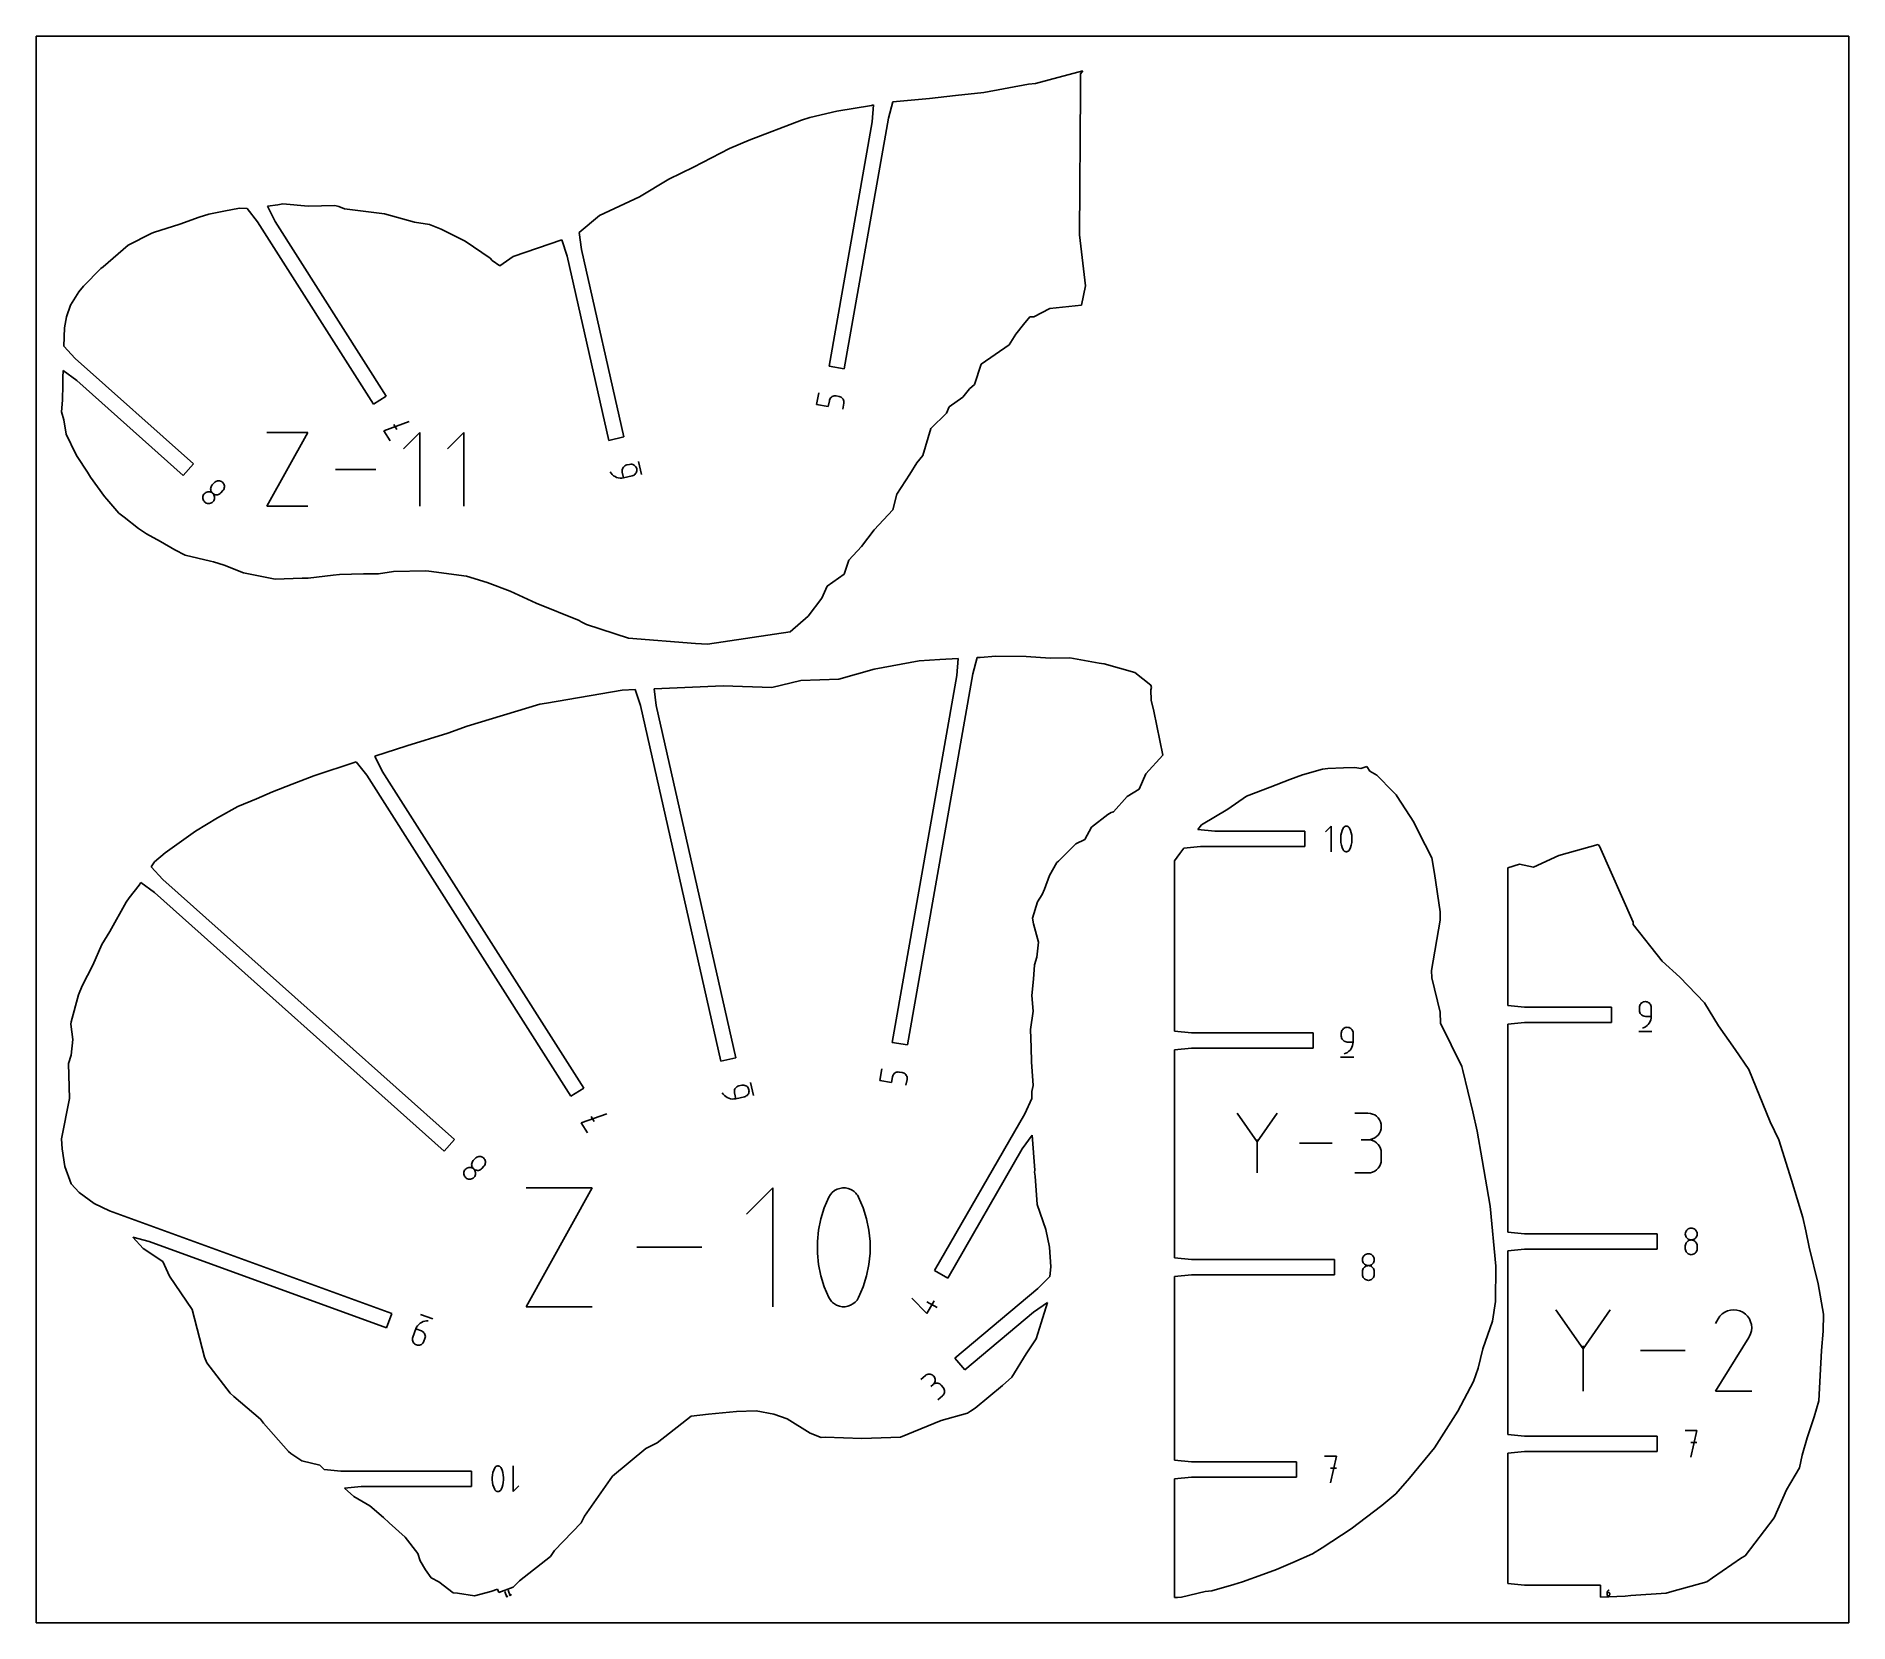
# Model space of a CAD drawing. Extents: x 0 to 480, y 0 to 420.
import ezdxf

# ---------------------------------------------------------------- set-up
doc = ezdxf.new("R2010")
doc.units = 0

msp = doc.modelspace()

# ---------------------------------------------------------------- linework, layer by layer
at = {"layer": 'annotation', "color": 1}
for p, q in [((206.674777, 322.518123), (207.217834, 325.597954)), ((209.762871, 321.973608), (206.674777, 322.518123)), ((210.0344, 323.513524), (209.762871, 321.973608)), ((210.10787, 323.785665), (210.0344, 323.513524)), ((210.225062, 324.03346), (210.10787, 323.785665)), ((210.380904, 324.25329), (210.225062, 324.03346)), ((210.570327, 324.441534), (210.380904, 324.25329)), ((210.788258, 324.594573), (210.570327, 324.441534)), ((211.029629, 324.708789), (210.788258, 324.594573)), ((211.289369, 324.78056), (211.029629, 324.708789)), ((211.562406, 324.806269), (211.289369, 324.78056)), ((211.84367, 324.782295), (211.562406, 324.806269)), ((212.610801, 324.647029), (211.84367, 324.782295)), ((211.84367, 324.782295), (211.84367, 324.782295)), ((212.883435, 324.573321), (212.610801, 324.647029)), ((213.131566, 324.455679), (212.883435, 324.573321)), ((213.351606, 324.299262), (213.131566, 324.455679)), ((213.539966, 324.109225), (213.351606, 324.299262)), ((213.693056, 323.890728), (213.539966, 324.109225)), ((213.609399, 321.295362), (213.880928, 322.835277)), ((213.807286, 323.648927), (213.693056, 323.890728)), ((213.879068, 323.38898), (213.807286, 323.648927)), ((213.904812, 323.116044), (213.879068, 323.38898)), ((213.880928, 322.835277), (213.904812, 323.116044)), ((213.880928, 322.835277), (213.880928, 322.835277)), ((98.790559, 317.985694), (92.008775, 315.527618)), ((94.654691, 317.210458), (95.494808, 315.889549)), ((61.101327, 295.563494), (71.943592, 315.090346)), ((71.943592, 315.090346), (61.101327, 315.090346)), ((92.008775, 315.527618), (93.689245, 312.885428)), ((101.607362, 315.090346), (97.266293, 310.748052)), ((101.607362, 295.563494), (101.607362, 315.090346)), ((113.271001, 315.090346), (108.929932, 310.748052)), ((113.271001, 295.563494), (113.271001, 315.090346)), ((160.261403, 303.969157), (159.48538, 307.40337)), ((89.944948, 305.32692), (79.267999, 305.32692)), ((151.973551, 304.705187), (151.973551, 304.705187)), ((151.973551, 304.705187), (152.23611, 304.30527)), ((152.23611, 304.30527), (152.547445, 303.954203)), ((152.547445, 303.954203), (152.901097, 303.654852)), ((152.901097, 303.654852), (153.290605, 303.410083)), ((153.290605, 303.410083), (153.709509, 303.222762)), ((153.709509, 303.222762), (154.151348, 303.095755)), ((154.151348, 303.095755), (154.609662, 303.031929)), ((154.609662, 303.031929), (155.077991, 303.034149)), ((155.077991, 303.034149), (155.549874, 303.105283)), ((155.179992, 305.184418), (155.167717, 304.910345)), ((155.167717, 304.910345), (155.205223, 304.630499)), ((155.238761, 305.447465), (155.179992, 305.184418)), ((155.205223, 304.630499), (155.549874, 303.105283)), ((155.340735, 305.694229), (155.238761, 305.447465)), ((155.482629, 305.919455), (155.340735, 305.694229)), ((155.661153, 306.117888), (155.482629, 305.919455)), ((155.549874, 303.105283), (157.832744, 303.62114)), ((155.87302, 306.284274), (155.661153, 306.117888)), ((156.114943, 306.413356), (155.87302, 306.284274)), ((156.383635, 306.499879), (156.114943, 306.413356)), ((157.143443, 306.671572), (156.383635, 306.499879)), ((156.383635, 306.499879), (156.383635, 306.499879)), ((157.423365, 306.709018), (157.143443, 306.671572)), ((157.697641, 306.69658), (157.423365, 306.709018)), ((157.960982, 306.637577), (157.697641, 306.69658)), ((157.832744, 303.62114), (158.101553, 303.707764)), ((157.832744, 303.62114), (157.832744, 303.62114)), ((158.208094, 306.535324), (157.960982, 306.637577)), ((158.101553, 303.707764), (158.343792, 303.837104)), ((158.433687, 306.393138), (158.208094, 306.535324)), ((158.343792, 303.837104), (158.556124, 304.003836)), ((158.632469, 306.214335), (158.433687, 306.393138)), ((158.556124, 304.003836), (158.735207, 304.202638)), ((158.799149, 306.002233), (158.632469, 306.214335)), ((158.735207, 304.202638), (158.877704, 304.428187)), ((158.928434, 305.760148), (158.799149, 306.002233)), ((158.877704, 304.428187), (158.980274, 304.67516)), ((159.015033, 305.491396), (158.928434, 305.760148)), ((158.980274, 304.67516), (159.039579, 304.938235)), ((159.052278, 305.212087), (159.015033, 305.491396)), ((159.015033, 305.491396), (159.015033, 305.491396)), ((159.039579, 304.938235), (159.052278, 305.212087)), ((44.130865, 298.150048), (44.100999, 297.884574)), ((44.100999, 297.884574), (44.116336, 297.618459)), ((44.116336, 297.618459), (44.176536, 297.358001)), ((44.206274, 298.408583), (44.130865, 298.150048)), ((44.327567, 298.653883), (44.206274, 298.408583)), ((44.495082, 298.879649), (44.327567, 298.653883)), ((44.701146, 299.072802), (44.495082, 298.879649)), ((44.495082, 298.879649), (44.495082, 298.879649)), ((44.931712, 299.222031), (44.701146, 299.072802)), ((45.180502, 299.32699), (44.931712, 299.222031)), ((45.441237, 299.387333), (45.180502, 299.32699)), ((45.707636, 299.402711), (45.441237, 299.387333)), ((45.973422, 299.372781), (45.707636, 299.402711)), ((46.232314, 299.297194), (45.973422, 299.372781)), ((46.212903, 300.484899), (46.182716, 300.219065)), ((46.182716, 300.219065), (46.197856, 299.95273)), ((46.197856, 299.95273), (46.257954, 299.692157)), ((46.288785, 300.743965), (46.212903, 300.484899)), ((46.478034, 299.175604), (46.232314, 299.297194)), ((46.257954, 299.692157), (46.36264, 299.443612)), ((46.410732, 300.989998), (46.288785, 300.743965)), ((46.36264, 299.443612), (46.511546, 299.213359)), ((46.579112, 301.216734), (46.410732, 300.989998)), ((46.704303, 299.007664), (46.478034, 299.175604)), ((46.511546, 299.213359), (46.704303, 299.007664)), ((47.097548, 301.798122), (46.579112, 301.216734)), ((46.579112, 301.216734), (46.579112, 301.216734)), ((46.704303, 299.007664), (46.704303, 299.007664)), ((46.704303, 299.007664), (46.930658, 298.839647)), ((46.896963, 298.802036), (46.704303, 299.007664)), ((46.704303, 299.007664), (46.704303, 299.007664)), ((47.045796, 298.571794), (46.896963, 298.802036)), ((46.930658, 298.839647), (47.176422, 298.718013)), ((47.15043, 298.323217), (47.045796, 298.571794)), ((47.303511, 301.991162), (47.097548, 301.798122)), ((47.210492, 298.062582), (47.15043, 298.323217)), ((47.176422, 298.718013), (47.43532, 298.642405)), ((47.195412, 297.530251), (47.22561, 297.796168)), ((47.22561, 297.796168), (47.210492, 298.062582)), ((47.533807, 302.140088), (47.303511, 301.991162)), ((47.43532, 298.642405), (47.70108, 298.612467)), ((47.782206, 302.244608), (47.533807, 302.140088)), ((47.70108, 298.612467), (47.967428, 298.627843)), ((48.042477, 302.304431), (47.782206, 302.244608)), ((47.967428, 298.627843), (48.22809, 298.688175)), ((48.308389, 302.319263), (48.042477, 302.304431)), ((48.22809, 298.688175), (48.476794, 298.793108)), ((48.573711, 302.288812), (48.308389, 302.319263)), ((48.476794, 298.793108), (48.707265, 298.942285)), ((48.832212, 302.212786), (48.573711, 302.288812)), ((48.707265, 298.942285), (48.913231, 299.13535)), ((49.077662, 302.090893), (48.832212, 302.212786)), ((48.913231, 299.13535), (49.431666, 299.716737)), ((49.30383, 301.922841), (49.077662, 302.090893)), ((49.496591, 301.717325), (49.30383, 301.922841)), ((49.30383, 301.922841), (49.30383, 301.922841)), ((49.431666, 299.716737), (49.599945, 299.943381)), ((49.431666, 299.716737), (49.431666, 299.716737)), ((49.645694, 301.487386), (49.496591, 301.717325)), ((49.599945, 299.943381), (49.721621, 300.189166)), ((49.750719, 301.239248), (49.645694, 301.487386)), ((49.721621, 300.189166), (49.797116, 300.447869)), ((49.811244, 300.979133), (49.750719, 301.239248)), ((49.797116, 300.447869), (49.82685, 300.713266)), ((49.82685, 300.713266), (49.811244, 300.979133)), ((44.176536, 297.358001), (44.28126, 297.109498)), ((44.28126, 297.109498), (44.430167, 296.879247)), ((44.430167, 296.879247), (44.622918, 296.673545)), ((44.622918, 296.673545), (44.622918, 296.673545)), ((44.622918, 296.673545), (44.849269, 296.505524)), ((44.849269, 296.505524), (45.095008, 296.383861)), ((45.095008, 296.383861), (45.353837, 296.308176)), ((45.353837, 296.308176), (45.619463, 296.278088)), ((45.619463, 296.278088), (45.885589, 296.293215)), ((45.885589, 296.293215), (46.145921, 296.353178)), ((46.145921, 296.353178), (46.394164, 296.457594)), ((46.394164, 296.457594), (46.624022, 296.606083)), ((46.624022, 296.606083), (46.829201, 296.798264)), ((46.829201, 296.798264), (46.99758, 297.025022)), ((46.829201, 296.798264), (46.829201, 296.798264)), ((46.99758, 297.025022), (47.119526, 297.27111)), ((47.119526, 297.27111), (47.195412, 297.530251)), ((71.943592, 295.563494), (61.101327, 295.563494)), ((342.907772, 210.888948), (341.401782, 209.382533)), ((342.907772, 204.114753), (342.907772, 210.888948)), ((345.513313, 208.472456), (345.448394, 207.823703)), ((345.448394, 207.823703), (345.448394, 207.172272)), ((345.448394, 207.172272), (345.513313, 206.523173)), ((345.643151, 209.11352), (345.513313, 208.472456)), ((345.513313, 206.523173), (345.643151, 205.881416)), ((345.837908, 209.741885), (345.643151, 209.11352)), ((346.097584, 210.35254), (345.837908, 209.741885)), ((346.18503, 210.49796), (346.097584, 210.35254)), ((346.097584, 210.35254), (346.097584, 210.35254)), ((346.294012, 210.621883), (346.18503, 210.49796)), ((346.42092, 210.72311), (346.294012, 210.621883)), ((346.562145, 210.800443), (346.42092, 210.72311)), ((346.714081, 210.852681), (346.562145, 210.800443)), ((346.873118, 210.878626), (346.714081, 210.852681)), ((347.035648, 210.877078), (346.873118, 210.878626)), ((347.198062, 210.846839), (347.035648, 210.877078)), ((347.356753, 210.786707), (347.198062, 210.846839)), ((347.417502, 210.754784), (347.356753, 210.786707)), ((347.356753, 210.786707), (347.356753, 210.786707)), ((347.475797, 210.718116), (347.417502, 210.754784)), ((347.531354, 210.676993), (347.475797, 210.718116)), ((347.583891, 210.631707), (347.531354, 210.676993)), ((347.633123, 210.582546), (347.583891, 210.631707)), ((347.678767, 210.529801), (347.633123, 210.582546)), ((347.720541, 210.473762), (347.678767, 210.529801)), ((347.758161, 210.41472), (347.720541, 210.473762)), ((347.791345, 210.352965), (347.758161, 210.41472)), ((348.052279, 209.741051), (347.791345, 210.352965)), ((347.791345, 210.352965), (347.791345, 210.352965)), ((348.24798, 209.111742), (348.052279, 209.741051)), ((348.378447, 208.470049), (348.24798, 209.111742)), ((348.24798, 205.879638), (348.378447, 206.520766)), ((348.443681, 207.820981), (348.378447, 208.470049)), ((348.378447, 206.520766), (348.443681, 207.16955)), ((348.443681, 207.16955), (348.443681, 207.820981)), ((345.643151, 205.881416), (345.837908, 205.252013)), ((345.837908, 205.252013), (346.097584, 204.639973)), ((346.097584, 204.639973), (346.097584, 204.639973)), ((346.097584, 204.639973), (346.130646, 204.578341)), ((346.130646, 204.578341), (346.167988, 204.519593)), ((346.167988, 204.519593), (346.209453, 204.463908)), ((346.209453, 204.463908), (346.254883, 204.411465)), ((346.254883, 204.411465), (346.30412, 204.362441)), ((346.30412, 204.362441), (346.357008, 204.317015)), ((346.357008, 204.317015), (346.413388, 204.275365)), ((346.413388, 204.275365), (346.473104, 204.237669)), ((346.473104, 204.237669), (346.535999, 204.204107)), ((346.535999, 204.204107), (346.535999, 204.204107)), ((346.535999, 204.204107), (346.69344, 204.145251)), ((346.69344, 204.145251), (346.854908, 204.116011)), ((346.854908, 204.116011), (347.016755, 204.115193)), ((347.016755, 204.115193), (347.175328, 204.141606)), ((347.175328, 204.141606), (347.326979, 204.194057)), ((347.326979, 204.194057), (347.468056, 204.271354)), ((347.468056, 204.271354), (347.59491, 204.372305)), ((347.59491, 204.372305), (347.703889, 204.495717)), ((347.703889, 204.495717), (347.791345, 204.640398)), ((347.791345, 204.640398), (348.052279, 205.251179)), ((347.791345, 204.640398), (347.791345, 204.640398)), ((348.052279, 205.251179), (348.24798, 205.879638)), ((424.667484, 163.426335), (424.594717, 163.161504)), ((424.783316, 163.670253), (424.667484, 163.426335)), ((424.937757, 163.88882), (424.783316, 163.670253)), ((425.126351, 164.077599), (424.937757, 163.88882)), ((425.344642, 164.232152), (425.126351, 164.077599)), ((425.588176, 164.348041), (425.344642, 164.232152)), ((425.852494, 164.420829), (425.588176, 164.348041)), ((426.133143, 164.446078), (425.852494, 164.420829)), ((426.414373, 164.420829), (426.133143, 164.446078)), ((426.133143, 164.446078), (426.133143, 164.446078)), ((426.679001, 164.348041), (426.414373, 164.420829)), ((426.922625, 164.232152), (426.679001, 164.348041)), ((427.140844, 164.077599), (426.922625, 164.232152)), ((427.329256, 163.88882), (427.140844, 164.077599)), ((427.483461, 163.670253), (427.329256, 163.88882)), ((427.599056, 163.426335), (427.483461, 163.670253)), ((427.671641, 163.161504), (427.599056, 163.426335)), ((424.594717, 163.161504), (424.569471, 162.880198)), ((424.569471, 162.880198), (424.569471, 162.097259)), ((424.569471, 162.097259), (424.569471, 162.097259)), ((424.569471, 162.097259), (424.594717, 161.815968)), ((424.594717, 161.815968), (424.667484, 161.551178)), ((424.667484, 161.551178), (424.783316, 161.307319)), ((424.783316, 161.307319), (424.937757, 161.088821)), ((424.937757, 161.088821), (425.126351, 160.900116)), ((425.126351, 160.900116), (425.344642, 160.745632)), ((425.344642, 160.745632), (425.588176, 160.629802)), ((425.588176, 160.629802), (425.852494, 160.557054)), ((425.852494, 160.557054), (426.133143, 160.531821)), ((426.133143, 160.531821), (427.696814, 160.531821)), ((426.901997, 158.399678), (427.176821, 158.76629)), ((427.176821, 158.76629), (427.397956, 159.16855)), ((427.397956, 159.16855), (427.561161, 159.600717)), ((427.561161, 159.600717), (427.662194, 160.057054)), ((427.662194, 160.057054), (427.696814, 160.531821)), ((427.696814, 162.880198), (427.671641, 163.161504)), ((427.696814, 160.531821), (427.696814, 162.880198)), ((427.696814, 162.880198), (427.696814, 162.880198)), ((345.635419, 156.365227), (345.610174, 156.083921)), ((345.610174, 156.083921), (345.610174, 155.300981)), ((345.610174, 155.300981), (345.610174, 155.300981)), ((345.610174, 155.300981), (345.635419, 155.019691)), ((345.708186, 156.630058), (345.635419, 156.365227)), ((345.635419, 155.019691), (345.708186, 154.754901)), ((345.824018, 156.873975), (345.708186, 156.630058)), ((345.708186, 154.754901), (345.824018, 154.511042)), ((345.978459, 157.092543), (345.824018, 156.873975)), ((345.824018, 154.511042), (345.978459, 154.292544)), ((346.167053, 157.281322), (345.978459, 157.092543)), ((345.978459, 154.292544), (346.167053, 154.103838)), ((346.385345, 157.435875), (346.167053, 157.281322)), ((346.167053, 154.103838), (346.385345, 153.949355)), ((346.628878, 157.551764), (346.385345, 157.435875)), ((346.385345, 153.949355), (346.628878, 153.833525)), ((346.893197, 157.624552), (346.628878, 157.551764)), ((346.628878, 153.833525), (346.893197, 153.760777)), ((347.173845, 157.649801), (346.893197, 157.624552)), ((346.893197, 153.760777), (347.173845, 153.735544)), ((347.455075, 157.624552), (347.173845, 157.649801)), ((347.173845, 157.649801), (347.173845, 157.649801)), ((347.173845, 153.735544), (348.737517, 153.735544)), ((347.719703, 157.551764), (347.455075, 157.624552)), ((347.963327, 157.435875), (347.719703, 157.551764)), ((348.181546, 157.281322), (347.963327, 157.435875)), ((348.369958, 157.092543), (348.181546, 157.281322)), ((348.524163, 156.873975), (348.369958, 157.092543)), ((348.639759, 156.630058), (348.524163, 156.873975)), ((348.712344, 156.365227), (348.639759, 156.630058)), ((348.702896, 153.260776), (348.737517, 153.735544)), ((348.737517, 156.083921), (348.712344, 156.365227)), ((348.737517, 153.735544), (348.737517, 156.083921)), ((348.737517, 156.083921), (348.737517, 156.083921)), ((424.374068, 156.524278), (427.894868, 156.524278)), ((425.350645, 157.404478), (425.797809, 157.571113)), ((425.350645, 157.404478), (425.350645, 157.404478)), ((425.797809, 157.571113), (426.20825, 157.796351)), ((426.20825, 157.796351), (426.577726, 158.074452)), ((426.577726, 158.074452), (426.901997, 158.399678)), ((345.41477, 149.728001), (348.93557, 149.728001)), ((346.391347, 150.608201), (346.838511, 150.774836)), ((346.391347, 150.608201), (346.391347, 150.608201)), ((346.838511, 150.774836), (347.248952, 151.000074)), ((347.248952, 151.000074), (347.618429, 151.278175)), ((347.618429, 151.278175), (347.942699, 151.603401)), ((347.942699, 151.603401), (348.217523, 151.970013)), ((348.217523, 151.970013), (348.438658, 152.372272)), ((348.438658, 152.372272), (348.601863, 152.80444)), ((348.601863, 152.80444), (348.702896, 153.260776)), ((223.394965, 143.532517), (223.938022, 146.612349)), ((226.754588, 144.527919), (226.483059, 142.988003)), ((226.828058, 144.80006), (226.754588, 144.527919)), ((226.94525, 145.047855), (226.828058, 144.80006)), ((227.101092, 145.267685), (226.94525, 145.047855)), ((227.290514, 145.455929), (227.101092, 145.267685)), ((227.508446, 145.608968), (227.290514, 145.455929)), ((227.749817, 145.723183), (227.508446, 145.608968)), ((228.009557, 145.794955), (227.749817, 145.723183)), ((228.282594, 145.820663), (228.009557, 145.794955)), ((228.563858, 145.796689), (228.282594, 145.820663)), ((229.330989, 145.661423), (228.563858, 145.796689)), ((228.563858, 145.796689), (228.563858, 145.796689)), ((229.603622, 145.587716), (229.330989, 145.661423)), ((229.851754, 145.470074), (229.603622, 145.587716)), ((230.071794, 145.313656), (229.851754, 145.470074)), ((230.260154, 145.12362), (230.071794, 145.313656)), ((230.413244, 144.905123), (230.260154, 145.12362)), ((230.527474, 144.663322), (230.413244, 144.905123)), ((230.599256, 144.403375), (230.527474, 144.663322)), ((230.625, 144.130439), (230.599256, 144.403375)), ((230.601116, 143.849672), (230.625, 144.130439)), ((181.678073, 140.324335), (181.678073, 140.324335)), ((181.678073, 140.324335), (181.940631, 139.924418)), ((181.940631, 139.924418), (182.251966, 139.573351)), ((182.251966, 139.573351), (182.605618, 139.274)), ((182.605618, 139.274), (182.995127, 139.02923)), ((184.884513, 140.803566), (184.872238, 140.529492)), ((184.872238, 140.529492), (184.909744, 140.249647)), ((184.943282, 141.066612), (184.884513, 140.803566)), ((184.909744, 140.249647), (185.254395, 138.724431)), ((185.045257, 141.313376), (184.943282, 141.066612)), ((185.18715, 141.538603), (185.045257, 141.313376)), ((185.365674, 141.737036), (185.18715, 141.538603)), ((185.254395, 138.724431), (187.537266, 139.240287)), ((185.577541, 141.903422), (185.365674, 141.737036)), ((185.819465, 142.032504), (185.577541, 141.903422)), ((186.088156, 142.119027), (185.819465, 142.032504)), ((186.847965, 142.29072), (186.088156, 142.119027)), ((186.088156, 142.119027), (186.088156, 142.119027)), ((187.127886, 142.328165), (186.847965, 142.29072)), ((187.402162, 142.315728), (187.127886, 142.328165)), ((187.665503, 142.256725), (187.402162, 142.315728)), ((187.537266, 139.240287), (187.806074, 139.326912)), ((187.537266, 139.240287), (187.537266, 139.240287)), ((187.912615, 142.154472), (187.665503, 142.256725)), ((187.806074, 139.326912), (188.048314, 139.456252)), ((188.138208, 142.012286), (187.912615, 142.154472)), ((188.048314, 139.456252), (188.260645, 139.622984)), ((188.33699, 141.833483), (188.138208, 142.012286)), ((188.260645, 139.622984), (188.439729, 139.821786)), ((188.50367, 141.621381), (188.33699, 141.833483)), ((188.439729, 139.821786), (188.582225, 140.047335)), ((188.632955, 141.379296), (188.50367, 141.621381)), ((188.582225, 140.047335), (188.684795, 140.294308)), ((188.719554, 141.110543), (188.632955, 141.379296)), ((188.684795, 140.294308), (188.7441, 140.557382)), ((188.756799, 140.831235), (188.719554, 141.110543)), ((188.719554, 141.110543), (188.719554, 141.110543)), ((188.7441, 140.557382), (188.756799, 140.831235)), ((189.965925, 139.588304), (189.189901, 143.022517)), ((226.483059, 142.988003), (223.394965, 143.532517)), ((230.329587, 142.309756), (230.601116, 143.849672)), ((230.601116, 143.849672), (230.601116, 143.849672)), ((151.085053, 134.768292), (144.303269, 132.310216)), ((182.995127, 139.02923), (183.41403, 138.841909)), ((183.41403, 138.841909), (183.85587, 138.714903)), ((183.85587, 138.714903), (184.314184, 138.651076)), ((184.314184, 138.651076), (184.782512, 138.653297)), ((184.782512, 138.653297), (185.254395, 138.724431)), ((323.33081, 127.27779), (318.046766, 134.919239)), ((328.61386, 134.919239), (323.33081, 127.27779)), ((352.674687, 134.900364), (349.156958, 134.900364)), ((353.307359, 134.843576), (352.674687, 134.900364)), ((353.902681, 134.679923), (353.307359, 134.843576)), ((354.450752, 134.419471), (353.902681, 134.679923)), ((354.94167, 134.072283), (354.450752, 134.419471)), ((144.303269, 132.310216), (145.98374, 129.668026)), ((146.949185, 133.993056), (147.789302, 132.672148)), ((355.365534, 133.648426), (354.94167, 134.072283)), ((355.712442, 133.157964), (355.365534, 133.648426)), ((355.365534, 129.118547), (355.712442, 129.610249)), ((355.972493, 132.610963), (355.712442, 133.157964)), ((355.712442, 129.610249), (355.972493, 130.158981)), ((356.135785, 132.017487), (355.972493, 132.610963)), ((355.972493, 130.158981), (356.135785, 130.75476)), ((356.192415, 131.387602), (356.135785, 132.017487)), ((356.135785, 130.75476), (356.192415, 131.387602)), ((356.192415, 131.387602), (356.192415, 131.387602)), ((323.33081, 127.892722), (323.33081, 119.077042)), ((343.217997, 126.99814), (334.556298, 126.99814)), ((352.674687, 127.864906), (350.913339, 127.864906)), ((350.913339, 127.864906), (352.674687, 127.864906)), ((352.674687, 127.864906), (353.307359, 127.921707)), ((353.307359, 127.808119), (352.674687, 127.864906)), ((352.674687, 127.864906), (352.674687, 127.864906)), ((353.307359, 127.921707), (353.902681, 128.085455)), ((353.902681, 127.644466), (353.307359, 127.808119)), ((353.902681, 128.085455), (354.450752, 128.346167)), ((354.450752, 127.384013), (353.902681, 127.644466)), ((354.450752, 128.346167), (354.94167, 128.693859)), ((354.94167, 127.036826), (354.450752, 127.384013)), ((354.94167, 128.693859), (355.365534, 129.118547)), ((355.365534, 126.612969), (354.94167, 127.036826)), ((355.712442, 126.122507), (355.365534, 126.612969)), ((355.972493, 125.575506), (355.712442, 126.122507)), ((356.135785, 124.98203), (355.972493, 125.575506)), ((356.192415, 124.352145), (356.135785, 124.98203)), ((113.620891, 120.006596), (113.453376, 119.780829)), ((113.826955, 120.199748), (113.620891, 120.006596)), ((113.620891, 120.006596), (113.620891, 120.006596)), ((114.057521, 120.348977), (113.826955, 120.199748)), ((114.306311, 120.453936), (114.057521, 120.348977)), ((114.567046, 120.514279), (114.306311, 120.453936)), ((114.833445, 120.529658), (114.567046, 120.514279)), ((115.099231, 120.499727), (114.833445, 120.529658)), ((115.358124, 120.42414), (115.099231, 120.499727)), ((115.338712, 121.611845), (115.308526, 121.346012)), ((115.308526, 121.346012), (115.323665, 121.079676)), ((115.323665, 121.079676), (115.383763, 120.819103)), ((115.414595, 121.870911), (115.338712, 121.611845)), ((115.603844, 120.30255), (115.358124, 120.42414)), ((115.383763, 120.819103), (115.488449, 120.570558)), ((115.536541, 122.116945), (115.414595, 121.870911)), ((115.488449, 120.570558), (115.637355, 120.340305)), ((115.704921, 122.343681), (115.536541, 122.116945)), ((115.830112, 120.13461), (115.603844, 120.30255)), ((115.637355, 120.340305), (115.830112, 120.13461)), ((116.223357, 122.925068), (115.704921, 122.343681)), ((115.704921, 122.343681), (115.704921, 122.343681)), ((115.830112, 120.13461), (115.830112, 120.13461)), ((115.830112, 120.13461), (116.056467, 119.966593)), ((116.022773, 119.928982), (115.830112, 120.13461)), ((115.830112, 120.13461), (115.830112, 120.13461)), ((116.42932, 123.118108), (116.223357, 122.925068)), ((116.659616, 123.267034), (116.42932, 123.118108)), ((116.908015, 123.371554), (116.659616, 123.267034)), ((117.168286, 123.431377), (116.908015, 123.371554)), ((117.434198, 123.446209), (117.168286, 123.431377)), ((117.69952, 123.415758), (117.434198, 123.446209)), ((117.602603, 119.920054), (117.833074, 120.069231)), ((117.958021, 123.339732), (117.69952, 123.415758)), ((117.833074, 120.069231), (118.03904, 120.262296)), ((118.203471, 123.217839), (117.958021, 123.339732)), ((118.03904, 120.262296), (118.557476, 120.843683)), ((118.429639, 123.049787), (118.203471, 123.217839)), ((118.6224, 122.844271), (118.429639, 123.049787)), ((118.429639, 123.049787), (118.429639, 123.049787)), ((118.557476, 120.843683), (118.725754, 121.070327)), ((118.557476, 120.843683), (118.557476, 120.843683)), ((118.771503, 122.614333), (118.6224, 122.844271)), ((118.725754, 121.070327), (118.84743, 121.316112)), ((118.876528, 122.366194), (118.771503, 122.614333)), ((118.84743, 121.316112), (118.922925, 121.574815)), ((118.937054, 122.106079), (118.876528, 122.366194)), ((118.922925, 121.574815), (118.95266, 121.840212)), ((118.95266, 121.840212), (118.937054, 122.106079)), ((354.94167, 119.905788), (355.365534, 120.329564)), ((355.365534, 120.329564), (355.712442, 120.819993)), ((355.712442, 120.819993), (355.972493, 121.367035)), ((355.972493, 121.367035), (356.135785, 121.96065)), ((356.135785, 121.96065), (356.192415, 122.590797)), ((356.192415, 122.590797), (356.192415, 124.352145)), ((356.192415, 124.352145), (356.192415, 124.352145)), ((113.256674, 119.276994), (113.226808, 119.01152)), ((113.226808, 119.01152), (113.242145, 118.745405)), ((113.242145, 118.745405), (113.302345, 118.484948)), ((113.332084, 119.535529), (113.256674, 119.276994)), ((113.302345, 118.484948), (113.407069, 118.236444)), ((113.453376, 119.780829), (113.332084, 119.535529)), ((113.407069, 118.236444), (113.555976, 118.006193)), ((113.555976, 118.006193), (113.748727, 117.800492)), ((113.748727, 117.800492), (113.748727, 117.800492)), ((113.748727, 117.800492), (113.975079, 117.63247)), ((113.975079, 117.63247), (114.220817, 117.510808)), ((114.220817, 117.510808), (114.479646, 117.435122)), ((114.479646, 117.435122), (114.745272, 117.405034)), ((114.745272, 117.405034), (115.011398, 117.420161)), ((115.011398, 117.420161), (115.271731, 117.480124)), ((115.271731, 117.480124), (115.519973, 117.58454)), ((115.519973, 117.58454), (115.749832, 117.733029)), ((115.749832, 117.733029), (115.95501, 117.925211)), ((115.95501, 117.925211), (116.123389, 118.151968)), ((115.95501, 117.925211), (115.95501, 117.925211)), ((116.171605, 119.69874), (116.022773, 119.928982)), ((116.056467, 119.966593), (116.302231, 119.844959)), ((116.123389, 118.151968), (116.245335, 118.398056)), ((116.276239, 119.450163), (116.171605, 119.69874)), ((116.245335, 118.398056), (116.321221, 118.657197)), ((116.336301, 119.189528), (116.276239, 119.450163)), ((116.302231, 119.844959), (116.561129, 119.769351)), ((116.321221, 118.657197), (116.351419, 118.923114)), ((116.351419, 118.923114), (116.336301, 119.189528)), ((116.561129, 119.769351), (116.826889, 119.739413)), ((116.826889, 119.739413), (117.093237, 119.754789)), ((117.093237, 119.754789), (117.353899, 119.815121)), ((117.353899, 119.815121), (117.602603, 119.920054)), ((349.156958, 119.078035), (352.674687, 119.078035)), ((352.674687, 119.078035), (353.307359, 119.13479)), ((352.674687, 119.078035), (352.674687, 119.078035)), ((353.307359, 119.13479), (353.902681, 119.298361)), ((353.902681, 119.298361), (354.450752, 119.558707)), ((354.450752, 119.558707), (354.94167, 119.905788)), ((129.74004, 83.661518), (147.229317, 115.159598)), ((147.229317, 115.159598), (129.74004, 115.159598)), ((195.078902, 115.159598), (188.076476, 108.155196)), ((195.078902, 83.661518), (195.078902, 115.159598)), ((209.910618, 112.665457), (208.7032, 109.826083)), ((210.317221, 113.341615), (209.910618, 112.665457)), ((209.910618, 112.665457), (209.910618, 112.665457)), ((210.823953, 113.917822), (210.317221, 113.341615)), ((211.414039, 114.388501), (210.823953, 113.917822)), ((212.070699, 114.748075), (211.414039, 114.388501)), ((212.777156, 114.990969), (212.070699, 114.748075)), ((213.516632, 115.111606), (212.777156, 114.990969)), ((214.27235, 115.104409), (213.516632, 115.111606)), ((215.027531, 114.963803), (214.27235, 115.104409)), ((215.765398, 114.68421), (215.027531, 114.963803)), ((216.047865, 114.535776), (215.765398, 114.68421)), ((215.765398, 114.68421), (215.765398, 114.68421)), ((216.31892, 114.36528), (216.047865, 114.535776)), ((216.577245, 114.174071), (216.31892, 114.36528)), ((216.821523, 113.9635), (216.577245, 114.174071)), ((217.050438, 113.734916), (216.821523, 113.9635)), ((217.262673, 113.489668), (217.050438, 113.734916)), ((217.45691, 113.229105), (217.262673, 113.489668)), ((217.631834, 112.954576), (217.45691, 113.229105)), ((217.786126, 112.667432), (217.631834, 112.954576)), ((218.999397, 109.822206), (217.786126, 112.667432)), ((217.786126, 112.667432), (217.786126, 112.667432)), ((207.797636, 106.904365), (207.193927, 103.923599)), ((208.7032, 109.826083), (207.797636, 106.904365)), ((219.909351, 106.896098), (218.999397, 109.822206)), ((220.515986, 103.912405), (219.909351, 106.896098)), ((207.193927, 103.923599), (206.892073, 100.907082)), ((206.892073, 100.907082), (206.892073, 97.878113)), ((220.819304, 100.894426), (220.515986, 103.912405)), ((220.819304, 97.865456), (220.819304, 100.894426)), ((436.741701, 103.186233), (436.71647, 102.906241)), ((436.71647, 102.906241), (436.71647, 102.906241)), ((436.71647, 102.906241), (436.741716, 102.624936)), ((436.814431, 103.45004), (436.741701, 103.186233)), ((436.741716, 102.624936), (436.814482, 102.360105)), ((436.930216, 103.693188), (436.814431, 103.45004)), ((436.814482, 102.360105), (436.930314, 102.116187)), ((437.08461, 103.911204), (436.930216, 103.693188)), ((436.930314, 102.116187), (437.084755, 101.89762)), ((437.273167, 104.099614), (437.08461, 103.911204)), ((437.273167, 100.971922), (437.08461, 100.78318)), ((437.084755, 101.89762), (437.273349, 101.708841)), ((437.491445, 104.253942), (437.273167, 104.099614)), ((437.491445, 101.126452), (437.273167, 100.971922)), ((437.273349, 101.708841), (437.491641, 101.554288)), ((437.734996, 104.369717), (437.491445, 104.253942)), ((437.734996, 101.24233), (437.491445, 101.126452)), ((437.491641, 101.554288), (437.735174, 101.438399)), ((437.999376, 104.442462), (437.734996, 104.369717)), ((437.999376, 101.315114), (437.734996, 101.24233)), ((437.735174, 101.438399), (437.999493, 101.365611)), ((438.280141, 104.467705), (437.999376, 104.442462)), ((438.280141, 101.340362), (437.999376, 101.315114)), ((437.999493, 101.365611), (438.280141, 101.340362)), ((438.560906, 104.442462), (438.280141, 104.467705)), ((438.280141, 104.467705), (438.280141, 104.467705)), ((438.280141, 101.340362), (438.56079, 101.365611)), ((438.560906, 101.315128), (438.280141, 101.340362)), ((438.280141, 101.340362), (438.280141, 101.340362)), ((438.280141, 101.340362), (438.280141, 101.340362)), ((438.56079, 101.365611), (438.825109, 101.438399)), ((438.825287, 104.369717), (438.560906, 104.442462)), ((438.825287, 101.242381), (438.560906, 101.315128)), ((438.825109, 101.438399), (439.068642, 101.554288)), ((439.068838, 104.253942), (438.825287, 104.369717)), ((439.068838, 101.12655), (438.825287, 101.242381)), ((439.068642, 101.554288), (439.286933, 101.708841)), ((439.287115, 104.099614), (439.068838, 104.253942)), ((439.287115, 100.972067), (439.068838, 101.12655)), ((439.286933, 101.708841), (439.475528, 101.89762)), ((439.475673, 103.911204), (439.287115, 104.099614)), ((439.475673, 100.783361), (439.287115, 100.972067)), ((439.475528, 101.89762), (439.629969, 102.116187)), ((439.630067, 103.693188), (439.475673, 103.911204)), ((439.629969, 102.116187), (439.7458, 102.360105)), ((439.745851, 103.45004), (439.630067, 103.693188)), ((439.7458, 102.360105), (439.818567, 102.624936)), ((439.818582, 103.186233), (439.745851, 103.45004)), ((439.818567, 102.624936), (439.843813, 102.906241)), ((439.843813, 102.906241), (439.818582, 103.186233)), ((439.843813, 102.906241), (439.843813, 102.906241)), ((176.266671, 99.410558), (159.04406, 99.410558)), ((206.892073, 97.878113), (207.193927, 94.859987)), ((220.515986, 94.848793), (220.819304, 97.865456)), ((351.258967, 96.389955), (351.233736, 96.109964)), ((351.233736, 96.109964), (351.233736, 96.109964)), ((351.233736, 96.109964), (351.258981, 95.828658)), ((351.331697, 96.653762), (351.258967, 96.389955)), ((351.447482, 96.896911), (351.331697, 96.653762)), ((351.601875, 97.114927), (351.447482, 96.896911)), ((351.790433, 97.303336), (351.601875, 97.114927)), ((352.00871, 97.457665), (351.790433, 97.303336)), ((352.252262, 97.573439), (352.00871, 97.457665)), ((352.516642, 97.646185), (352.252262, 97.573439)), ((352.797407, 97.671428), (352.516642, 97.646185)), ((353.078172, 97.646185), (352.797407, 97.671428)), ((352.797407, 97.671428), (352.797407, 97.671428)), ((353.342553, 97.573439), (353.078172, 97.646185)), ((353.586104, 97.457665), (353.342553, 97.573439)), ((353.804381, 97.303336), (353.586104, 97.457665)), ((353.992939, 97.114927), (353.804381, 97.303336)), ((354.147333, 96.896911), (353.992939, 97.114927)), ((354.263117, 96.653762), (354.147333, 96.896911)), ((354.335847, 96.389955), (354.263117, 96.653762)), ((354.335833, 95.828658), (354.361079, 96.109964)), ((354.361079, 96.109964), (354.335847, 96.389955)), ((354.361079, 96.109964), (354.361079, 96.109964)), ((436.741701, 100.056098), (436.71647, 99.774924)), ((436.71647, 99.774924), (436.71647, 98.995959)), ((436.71647, 98.995959), (436.71647, 98.995959)), ((436.71647, 98.995959), (436.741716, 98.714804)), ((436.814431, 100.320827), (436.741701, 100.056098)), ((436.741716, 98.714804), (436.814482, 98.45038)), ((436.930216, 100.564668), (436.814431, 100.320827)), ((436.814482, 98.45038), (436.930314, 98.207049)), ((437.08461, 100.78318), (436.930216, 100.564668)), ((436.930314, 98.207049), (437.084755, 97.989179)), ((437.084755, 97.989179), (437.273349, 97.801133)), ((437.273349, 97.801133), (437.491641, 97.647276)), ((437.491641, 97.647276), (437.735174, 97.531975)), ((437.735174, 97.531975), (437.999493, 97.459592)), ((437.999493, 97.459592), (438.280141, 97.434495)), ((438.280141, 97.434495), (438.56079, 97.459592)), ((438.280141, 97.434495), (438.280141, 97.434495)), ((438.56079, 97.459592), (438.825109, 97.531975)), ((438.825109, 97.531975), (439.068642, 97.647276)), ((439.068642, 97.647276), (439.286933, 97.801133)), ((439.286933, 97.801133), (439.475528, 97.989179)), ((439.475528, 97.989179), (439.629969, 98.207049)), ((439.630067, 100.564864), (439.475673, 100.783361)), ((439.629969, 98.207049), (439.7458, 98.45038)), ((439.745851, 100.321005), (439.630067, 100.564864)), ((439.7458, 98.45038), (439.818567, 98.714804)), ((439.818582, 100.056215), (439.745851, 100.321005)), ((439.818567, 98.714804), (439.843813, 98.995959)), ((439.843813, 99.774924), (439.818582, 100.056215)), ((439.843813, 98.995959), (439.843813, 99.774924)), ((439.843813, 99.774924), (439.843813, 99.774924)), ((207.193927, 94.859987), (207.797636, 91.876002)), ((207.797636, 91.876002), (208.7032, 88.949455)), ((218.999397, 88.945577), (219.909351, 91.867735)), ((219.909351, 91.867735), (220.515986, 94.848793)), ((351.258967, 93.259821), (351.233736, 92.978647)), ((351.233736, 92.978647), (351.233736, 92.199681)), ((351.233736, 92.199681), (351.233736, 92.199681)), ((351.233736, 92.199681), (351.258981, 91.918527)), ((351.331697, 93.524549), (351.258967, 93.259821)), ((351.258981, 95.828658), (351.331748, 95.563828)), ((351.258981, 91.918527), (351.331748, 91.654102)), ((351.447482, 93.76839), (351.331697, 93.524549)), ((351.331748, 95.563828), (351.44758, 95.31991)), ((351.331748, 91.654102), (351.44758, 91.410772)), ((351.601875, 93.986902), (351.447482, 93.76839)), ((351.44758, 95.31991), (351.602021, 95.101343)), ((351.44758, 91.410772), (351.602021, 91.192901)), ((351.790433, 94.175644), (351.601875, 93.986902)), ((351.602021, 95.101343), (351.790615, 94.912564)), ((352.00871, 94.330175), (351.790433, 94.175644)), ((351.790615, 94.912564), (352.008907, 94.758011)), ((352.252262, 94.446053), (352.00871, 94.330175)), ((352.008907, 94.758011), (352.25244, 94.642121)), ((352.516642, 94.518837), (352.252262, 94.446053)), ((352.25244, 94.642121), (352.516759, 94.569334)), ((352.797407, 94.544085), (352.516642, 94.518837)), ((352.516759, 94.569334), (352.797407, 94.544085)), ((352.797407, 94.544085), (353.078056, 94.569334)), ((353.078172, 94.518851), (352.797407, 94.544085)), ((352.797407, 94.544085), (352.797407, 94.544085)), ((352.797407, 94.544085), (352.797407, 94.544085)), ((353.078056, 94.569334), (353.342374, 94.642121)), ((353.342553, 94.446104), (353.078172, 94.518851)), ((353.342374, 94.642121), (353.585908, 94.758011)), ((353.586104, 94.330273), (353.342553, 94.446104)), ((353.585908, 94.758011), (353.804199, 94.912564)), ((353.804381, 94.17579), (353.586104, 94.330273)), ((353.804199, 94.912564), (353.992793, 95.101343)), ((353.992939, 93.987084), (353.804381, 94.17579)), ((353.992793, 95.101343), (354.147234, 95.31991)), ((353.992793, 91.192901), (354.147234, 91.410772)), ((354.147333, 93.768587), (353.992939, 93.987084)), ((354.147234, 95.31991), (354.263066, 95.563828)), ((354.147234, 91.410772), (354.263066, 91.654102)), ((354.263117, 93.524728), (354.147333, 93.768587)), ((354.263066, 95.563828), (354.335833, 95.828658)), ((354.263066, 91.654102), (354.335833, 91.918527)), ((354.335847, 93.259938), (354.263117, 93.524728)), ((354.335833, 91.918527), (354.361079, 92.199681)), ((354.361079, 92.978647), (354.335847, 93.259938)), ((354.361079, 92.199681), (354.361079, 92.978647)), ((354.361079, 92.978647), (354.361079, 92.978647)), ((208.7032, 88.949455), (209.910618, 86.103643)), ((217.786126, 86.105618), (218.999397, 88.945577)), ((351.602021, 91.192901), (351.790615, 91.004855)), ((351.790615, 91.004855), (352.008907, 90.850999)), ((352.008907, 90.850999), (352.25244, 90.735697)), ((352.25244, 90.735697), (352.516759, 90.663315)), ((352.516759, 90.663315), (352.797407, 90.638218)), ((352.797407, 90.638218), (353.078056, 90.663315)), ((352.797407, 90.638218), (352.797407, 90.638218)), ((353.078056, 90.663315), (353.342374, 90.735697)), ((353.342374, 90.735697), (353.585908, 90.850999)), ((353.585908, 90.850999), (353.804199, 91.004855)), ((353.804199, 91.004855), (353.992793, 91.192901)), ((105.039945, 80.416136), (101.731475, 81.620321)), ((147.229317, 83.661518), (129.74004, 83.661518)), ((209.910618, 86.103643), (209.910618, 86.103643)), ((209.910618, 86.103643), (210.06435, 85.817071)), ((210.06435, 85.817071), (210.237981, 85.543911)), ((210.237981, 85.543911), (210.43078, 85.284992)), ((210.43078, 85.284992), (210.642015, 85.041145)), ((210.642015, 85.041145), (210.870954, 84.813197)), ((210.870954, 84.813197), (211.116866, 84.601979)), ((211.116866, 84.601979), (211.37902, 84.408318)), ((211.37902, 84.408318), (211.656683, 84.233045)), ((211.656683, 84.233045), (211.949125, 84.076989)), ((211.949125, 84.076989), (211.949125, 84.076989)), ((211.949125, 84.076989), (212.681179, 83.803327)), ((212.681179, 83.803327), (213.431963, 83.667368)), ((213.431963, 83.667368), (214.184502, 83.663566)), ((214.184502, 83.663566), (214.921824, 83.786379)), ((214.921824, 83.786379), (215.626956, 84.030262)), ((215.626956, 84.030262), (216.282925, 84.389671)), ((216.282925, 84.389671), (216.872759, 84.859062)), ((216.872759, 84.859062), (217.379483, 85.432893)), ((217.379483, 85.432893), (217.786126, 86.105618)), ((217.786126, 86.105618), (217.786126, 86.105618)), ((235.875894, 81.827627), (231.91413, 85.917975)), ((237.830814, 85.213649), (235.875894, 81.827627)), ((238.600533, 83.415965), (235.892175, 84.979636)), ((409.635788, 72.471078), (402.454046, 82.856857)), ((416.81618, 82.856857), (409.635788, 72.471078)), ((446.476078, 81.758394), (445.878294, 81.168613)), ((447.155218, 82.226711), (446.476078, 81.758394)), ((447.897535, 82.568843), (447.155218, 82.226711)), ((448.684847, 82.780066), (447.897535, 82.568843)), ((449.498974, 82.855657), (448.684847, 82.780066)), ((450.321737, 82.790893), (449.498974, 82.855657)), ((451.134953, 82.581052), (450.321737, 82.790893)), ((451.920443, 82.22141), (451.134953, 82.581052)), ((452.622979, 81.722542), (451.920443, 82.22141)), ((451.920443, 82.22141), (451.920443, 82.22141)), ((453.210376, 81.123903), (452.622979, 81.722542)), ((100.546924, 77.786724), (99.743731, 75.579971)), ((100.741836, 78.221018), (100.546924, 77.786724)), ((102.016294, 77.251917), (100.546924, 77.786724)), ((100.992853, 78.615279), (100.741836, 78.221018)), ((101.294025, 78.965564), (100.992853, 78.615279)), ((101.639405, 79.267932), (101.294025, 78.965564)), ((102.023043, 79.518439), (101.639405, 79.267932)), ((102.271387, 77.132217), (102.016294, 77.251917)), ((102.438992, 79.713144), (102.023043, 79.518439)), ((102.494885, 76.973455), (102.271387, 77.132217)), ((102.881303, 79.848106), (102.438992, 79.713144)), ((102.684114, 76.781317), (102.494885, 76.973455)), ((103.344027, 79.919381), (102.881303, 79.848106)), ((103.821216, 79.923028), (103.344027, 79.919381)), ((103.821216, 79.923028), (103.821216, 79.923028)), ((445.380048, 80.462093), (444.752203, 79.25771)), ((445.878294, 81.168613), (445.380048, 80.462093)), ((453.67741, 80.44384), (453.210376, 81.123903)), ((454.018858, 79.700701), (453.67741, 80.44384)), ((454.229497, 78.912833), (454.018858, 79.700701)), ((454.024333, 76.464328), (454.237458, 77.276299)), ((454.304105, 78.098584), (454.229497, 78.912833)), ((454.237458, 77.276299), (454.304105, 78.098584)), ((99.671174, 75.30702), (99.648804, 75.033335)), ((99.648804, 75.033335), (99.674004, 74.764592)), ((99.743731, 75.579971), (99.671174, 75.30702)), ((99.674004, 74.764592), (99.744154, 74.506464)), ((99.743731, 75.579971), (99.743731, 75.579971)), ((99.744154, 74.506464), (99.856638, 74.264629)), ((99.856638, 74.264629), (100.008836, 74.044762)), ((100.008836, 74.044762), (100.198131, 73.852537)), ((100.198131, 73.852537), (100.421905, 73.693631)), ((100.421905, 73.693631), (100.677539, 73.573718)), ((100.677539, 73.573718), (100.677539, 73.573718)), ((100.677539, 73.573718), (100.949898, 73.501457)), ((100.949898, 73.501457), (101.223172, 73.479453)), ((101.223172, 73.479453), (101.491655, 73.50506)), ((101.491655, 73.50506), (101.749642, 73.575632)), ((101.749642, 73.575632), (101.991429, 73.688523)), ((101.991429, 73.688523), (102.21131, 73.841087)), ((102.21131, 73.841087), (102.403581, 74.030678)), ((102.403581, 74.030678), (102.562537, 74.25465)), ((102.562537, 74.25465), (102.682472, 74.510357)), ((102.682472, 74.510357), (102.950254, 75.246079)), ((102.836405, 76.56149), (102.684114, 76.781317)), ((102.949085, 76.319661), (102.836405, 76.56149)), ((103.019481, 76.061519), (102.949085, 76.319661)), ((102.950254, 75.246079), (103.022737, 75.519041)), ((102.950254, 75.246079), (102.950254, 75.246079)), ((103.044923, 75.79275), (103.019481, 76.061519)), ((103.022737, 75.519041), (103.044923, 75.79275)), ((409.635788, 73.306855), (409.635788, 61.325133)), ((436.665211, 72.090995), (424.892771, 72.090995)), ((444.738701, 61.325633), (453.574444, 75.550046)), ((453.574444, 75.550046), (453.585007, 75.563117)), ((453.574444, 75.550046), (453.574444, 75.550046)), ((453.585007, 75.563117), (453.595136, 75.576298)), ((453.595136, 75.576298), (453.604899, 75.589702)), ((453.604899, 75.589702), (453.614361, 75.603439)), ((453.614361, 75.603439), (453.623591, 75.617621)), ((453.623591, 75.617621), (453.632653, 75.632359)), ((453.632653, 75.632359), (453.641615, 75.647763)), ((453.641615, 75.647763), (453.650545, 75.663945)), ((453.650545, 75.663945), (453.659507, 75.681016)), ((453.659507, 75.681016), (454.024333, 76.464328)), ((453.659507, 75.681016), (453.659507, 75.681016)), ((235.476526, 65.438687), (234.278684, 64.433578)), ((235.708186, 65.600121), (235.476526, 65.438687)), ((235.957663, 65.714494), (235.708186, 65.600121)), ((236.218708, 65.782404), (235.957663, 65.714494)), ((236.485074, 65.80445), (236.218708, 65.782404)), ((236.750514, 65.781229), (236.485074, 65.80445)), ((237.008779, 65.71334), (236.750514, 65.781229)), ((237.486743, 63.043003), (236.886977, 62.539739)), ((236.886977, 62.539739), (237.486743, 63.043003)), ((237.253623, 65.601381), (237.008779, 65.71334)), ((237.478799, 65.44595), (237.253623, 65.601381)), ((237.678057, 65.247645), (237.478799, 65.44595)), ((237.486743, 63.043003), (237.685948, 63.243116)), ((237.718404, 63.204437), (237.486743, 63.043003)), ((237.486743, 63.043003), (237.486743, 63.043003)), ((237.839593, 65.015971), (237.678057, 65.247645)), ((237.678057, 65.247645), (237.678057, 65.247645)), ((237.685948, 63.243116), (237.841878, 63.468974)), ((237.96788, 63.31881), (237.718404, 63.204437)), ((237.95422, 64.766442), (237.839593, 65.015971)), ((237.841878, 63.468974), (237.954012, 63.714349)), ((237.954012, 63.714349), (238.021833, 63.973012)), ((238.022456, 64.505287), (237.95422, 64.766442)), ((238.228925, 63.38672), (237.96788, 63.31881)), ((238.021833, 63.973012), (238.044821, 64.238734)), ((238.044821, 64.238734), (238.022456, 64.505287)), ((238.495291, 63.408766), (238.228925, 63.38672)), ((238.760731, 63.385545), (238.495291, 63.408766)), ((239.018997, 63.317656), (238.760731, 63.385545)), ((239.263841, 63.205697), (239.018997, 63.317656)), ((239.489016, 63.050266), (239.263841, 63.205697)), ((239.688275, 62.851961), (239.489016, 63.050266)), ((240.191538, 62.252194), (239.688275, 62.851961)), ((239.688275, 62.851961), (239.688275, 62.851961)), ((238.799544, 59.045827), (239.997386, 60.050935)), ((239.997386, 60.050935), (240.196604, 60.251032)), ((239.997386, 60.050935), (239.997386, 60.050935)), ((240.352304, 62.021439), (240.191538, 62.252194)), ((240.196604, 60.251032), (240.352584, 60.47683)), ((240.466313, 61.772647), (240.352304, 62.021439)), ((240.352584, 60.47683), (240.464823, 60.722081)), ((240.464823, 60.722081), (240.532819, 60.980536)), ((240.534066, 61.512067), (240.466313, 61.772647)), ((240.532819, 60.980536), (240.556067, 61.245947)), ((240.556067, 61.245947), (240.534066, 61.512067)), ((454.300855, 61.325633), (444.738701, 61.325633)), ((439.780711, 50.887574), (436.649394, 50.887574)), ((438.215273, 43.845974), (439.780711, 50.887574)), ((344.31986, 44.091296), (341.188543, 44.091296)), ((342.754422, 37.049696), (344.31986, 44.091296)), ((439.780711, 47.75184), (438.215273, 47.75184)), ((120.825056, 39.100042), (120.759822, 38.451258)), ((120.759822, 38.451258), (120.759822, 37.799827)), ((120.955523, 39.74117), (120.825056, 39.100042)), ((121.151224, 40.369629), (120.955523, 39.74117)), ((121.412158, 40.98041), (121.151224, 40.369629)), ((121.499614, 41.125091), (121.412158, 40.98041)), ((121.412158, 40.98041), (121.412158, 40.98041)), ((121.608593, 41.248503), (121.499614, 41.125091)), ((121.735447, 41.349454), (121.608593, 41.248503)), ((121.876524, 41.426751), (121.735447, 41.349454)), ((122.028175, 41.479202), (121.876524, 41.426751)), ((122.186748, 41.505615), (122.028175, 41.479202)), ((122.348595, 41.504797), (122.186748, 41.505615)), ((122.510063, 41.475557), (122.348595, 41.504797)), ((122.667504, 41.416701), (122.510063, 41.475557)), ((122.667504, 41.416701), (122.667504, 41.416701)), ((122.730398, 41.383139), (122.667504, 41.416701)), ((122.790115, 41.345443), (122.730398, 41.383139)), ((122.846495, 41.303793), (122.790115, 41.345443)), ((122.899383, 41.258367), (122.846495, 41.303793)), ((122.94862, 41.209343), (122.899383, 41.258367)), ((122.99405, 41.1569), (122.94862, 41.209343)), ((123.035514, 41.101215), (122.99405, 41.1569)), ((123.072857, 41.042467), (123.035514, 41.101215)), ((123.105919, 40.980835), (123.072857, 41.042467)), ((123.365595, 40.368795), (123.105919, 40.980835)), ((123.105919, 40.980835), (123.105919, 40.980835)), ((123.560352, 39.739392), (123.365595, 40.368795)), ((123.69019, 39.097635), (123.560352, 39.739392)), ((123.755109, 38.448536), (123.69019, 39.097635)), ((123.755109, 37.797105), (123.755109, 38.448536)), ((126.295731, 41.506055), (126.295731, 34.73186)), ((344.31986, 40.955563), (342.754422, 40.955563)), ((120.759822, 37.799827), (120.825056, 37.150759)), ((120.825056, 37.150759), (120.955523, 36.509066)), ((120.955523, 36.509066), (121.151224, 35.879757)), ((121.151224, 35.879757), (121.412158, 35.267843)), ((121.412158, 35.267843), (121.412158, 35.267843)), ((121.412158, 35.267843), (121.445341, 35.206088)), ((121.445341, 35.206088), (121.482962, 35.147046)), ((121.482962, 35.147046), (121.524736, 35.091007)), ((121.524736, 35.091007), (121.57038, 35.038262)), ((121.57038, 35.038262), (121.619612, 34.989101)), ((121.619612, 34.989101), (121.672149, 34.943815)), ((121.672149, 34.943815), (121.727706, 34.902692)), ((121.727706, 34.902692), (121.786001, 34.866024)), ((121.786001, 34.866024), (121.84675, 34.834101)), ((121.84675, 34.834101), (121.84675, 34.834101)), ((121.84675, 34.834101), (122.005441, 34.77397)), ((122.005441, 34.77397), (122.167855, 34.74373)), ((122.167855, 34.74373), (122.330385, 34.742182)), ((122.330385, 34.742182), (122.489422, 34.768127)), ((122.489422, 34.768127), (122.641357, 34.820365)), ((122.641357, 34.820365), (122.782583, 34.897698)), ((122.782583, 34.897698), (122.909491, 34.998925)), ((122.909491, 34.998925), (123.018473, 35.122848)), ((123.018473, 35.122848), (123.105919, 35.268268)), ((123.105919, 35.268268), (123.365595, 35.878923)), ((123.105919, 35.268268), (123.105919, 35.268268)), ((123.365595, 35.878923), (123.560352, 36.507288)), ((123.560352, 36.507288), (123.69019, 37.148352)), ((123.69019, 37.148352), (123.755109, 37.797105)), ((126.295731, 34.73186), (127.801721, 36.238275)), ((124.060232, 8.300985), (124.621347, 6.759333)), ((124.621347, 6.759333), (124.839298, 7.226902)), ((124.98108, 8.636146), (125.542196, 7.094494)), ((125.542196, 7.094494), (125.760146, 7.562063)), ((415.964754, 6.966789), (416.735659, 6.966789)), ((416.015217, 8.118949), (416.007635, 8.014734)), ((416.007635, 8.014734), (416.007635, 7.50228)), ((416.350013, 8.014734), (416.007635, 8.014734)), ((416.007635, 7.50228), (416.007635, 7.50228)), ((416.007635, 7.50228), (416.013163, 7.440689)), ((416.013163, 7.440689), (416.029096, 7.382711)), ((416.037344, 8.219078), (416.015217, 8.118949)), ((416.029096, 7.382711), (416.054458, 7.329317)), ((416.073094, 8.313881), (416.037344, 8.219078)), ((416.054458, 7.329317), (416.088274, 7.281475)), ((416.121543, 8.402116), (416.073094, 8.313881)), ((416.088274, 7.281475), (416.129568, 7.240156)), ((416.181766, 8.482543), (416.121543, 8.402116)), ((416.129568, 7.240156), (416.177365, 7.206331)), ((416.177365, 7.206331), (416.230688, 7.180969)), ((416.25284, 8.553918), (416.181766, 8.482543)), ((416.230688, 7.180969), (416.288563, 7.165041)), ((416.333841, 8.615002), (416.25284, 8.553918)), ((416.288563, 7.165041), (416.350013, 7.159516)), ((416.423844, 8.664552), (416.333841, 8.615002)), ((416.411591, 8.009239), (416.350013, 8.014734)), ((416.350013, 7.159516), (416.411591, 7.165041)), ((416.350013, 7.159516), (416.350013, 7.159516)), ((416.469533, 7.993391), (416.411591, 8.009239)), ((416.411591, 7.165041), (416.469533, 7.180969)), ((416.521927, 8.701327), (416.423844, 8.664552)), ((416.522876, 7.968144), (416.469533, 7.993391)), ((416.469533, 7.180969), (416.522876, 7.206331)), ((416.521927, 8.701327), (416.521927, 8.701327)), ((416.570657, 7.934456), (416.522876, 7.968144)), ((416.522876, 7.206331), (416.570657, 7.240156)), ((416.611911, 7.893282), (416.570657, 7.934456)), ((416.570657, 7.240156), (416.611911, 7.281475)), ((416.645675, 7.845578), (416.611911, 7.893282)), ((416.611911, 7.281475), (416.645675, 7.329317)), ((416.670986, 7.792299), (416.645675, 7.845578)), ((416.645675, 7.329317), (416.670986, 7.382711)), ((416.686879, 7.734401), (416.670986, 7.792299)), ((416.670986, 7.382711), (416.686879, 7.440689)), ((416.692391, 7.67284), (416.686879, 7.734401)), ((416.686879, 7.440689), (416.692391, 7.50228)), ((416.692391, 7.50228), (416.692391, 7.67284)), ((416.692391, 7.67284), (416.692391, 7.67284))]:
    msp.add_line(p, q, dxfattribs=at)
at = {"layer": 'boundary', "color": 5}
for p, q in [((268.220793, 408.496674), (264.610318, 407.530974)), ((277.152489, 410.873404), (268.220793, 408.496674)), ((276.529736, 405.708224), (276.54118, 410.016106)), ((276.54118, 410.016106), (277.152489, 410.873404)), ((236.58172, 403.491416), (226.884157, 402.656909)), ((243.442285, 404.309188), (236.58172, 403.491416)), ((250.963137, 405.094143), (243.442285, 404.309188)), ((262.749373, 407.290076), (250.963137, 405.094143)), ((264.610318, 407.530974), (262.749373, 407.290076)), ((276.323679, 367.440392), (276.529736, 405.708224)), ((204.841971, 398.517373), (202.646022, 397.769417)), ((212.040715, 400.158556), (204.841971, 398.517373)), ((221.189522, 401.702775), (212.040715, 400.158556)), ((221.729675, 401.822038), (221.189522, 401.702775)), ((221.389432, 397.357988), (221.729675, 401.822038)), ((226.884157, 402.656909), (225.677086, 398.345704)), ((202.646022, 397.769417), (188.813142, 392.497615)), ((209.977882, 332.639871), (221.389432, 397.357988)), ((225.677086, 398.345704), (213.967338, 331.936422)), ((183.586656, 390.268114), (174.075024, 385.375916)), ((188.813142, 392.497615), (183.586656, 390.268114)), ((174.075024, 385.375916), (167.506046, 382.205825)), ((167.506046, 382.205825), (159.791066, 377.470445)), ((53.86684, 374.45154), (49.70133, 373.669252)), ((55.822627, 374.389023), (53.86684, 374.45154)), ((63.969505, 375.399139), (61.278332, 374.999651)), ((61.278332, 374.999651), (63.297992, 371.004092)), ((65.342481, 375.615952), (63.969505, 375.399139)), ((71.977451, 374.995505), (65.342481, 375.615952)), ((79.043692, 375.167922), (71.977451, 374.995505)), ((80.102313, 374.898008), (79.043692, 375.167922)), ((81.627671, 374.29775), (80.102313, 374.898008)), ((159.791066, 377.470445), (149.194195, 372.574773)), ((37.999104, 370.242533), (31.00729, 368.005941)), ((43.163628, 372.08248), (37.999104, 370.242533)), ((45.721505, 372.931525), (43.163628, 372.08248)), ((49.70133, 373.669252), (45.721505, 372.931525)), ((58.584995, 370.865838), (55.822627, 374.389023)), ((89.292497, 322.584678), (58.584995, 370.865838)), ((63.297992, 371.004092), (92.710711, 324.75871)), ((92.243769, 372.980841), (81.627671, 374.29775)), ((100.156387, 370.768568), (92.243769, 372.980841)), ((104.13643, 370.168176), (100.156387, 370.768568)), ((107.253814, 368.890609), (104.13643, 370.168176)), ((149.194195, 372.574773), (143.805267, 368.013249)), ((30.427989, 367.815654), (24.351379, 364.715042)), ((31.00729, 368.005941), (30.427989, 367.815654)), ((113.549566, 365.726763), (107.253814, 368.890609)), ((120.239817, 361.255184), (113.549566, 365.726763)), ((139.190418, 366.063059), (126.342378, 361.669669)), ((140.601696, 361.814316), (139.190418, 366.063059)), ((143.805267, 368.013249), (144.357992, 363.570501)), ((277.866669, 353.936306), (276.323679, 367.440392)), ((24.351379, 364.715042), (17.707447, 358.937503)), ((120.750089, 360.594769), (120.239817, 361.255184)), ((122.760398, 359.261833), (120.750089, 360.594769)), ((126.342378, 361.669669), (122.760398, 359.261833)), ((151.626307, 313.02602), (140.601696, 361.814316)), ((144.357992, 363.570501), (155.577681, 313.918906)), ((17.086073, 358.547596), (12.555353, 353.853915)), ((17.707447, 358.937503), (17.086073, 358.547596)), ((11.310393, 352.325647), (9.064851, 348.837433)), ((12.555353, 353.853915), (11.310393, 352.325647)), ((276.834147, 348.834662), (277.866669, 353.936306)), ((7.972516, 345.695462), (7.475258, 342.845204)), ((9.064851, 348.837433), (7.972516, 345.695462)), ((261.461081, 343.65577), (263.125392, 345.720248)), ((263.125392, 345.720248), (264.22493, 345.687306)), ((264.22493, 345.687306), (268.406462, 347.952654)), ((268.406462, 347.952654), (276.834147, 348.834662)), ((7.475258, 342.845204), (7.306771, 337.958446)), ((257.623511, 338.349164), (259.41322, 341.157949)), ((259.41322, 341.157949), (261.461081, 343.65577)), ((7.306771, 337.958446), (10.339126, 334.664766)), ((250.278384, 333.233576), (257.623511, 338.349164)), ((7.118403, 331.519405), (7.026887, 329.67651)), ((10.736571, 328.882669), (7.118403, 331.519405)), ((10.339126, 334.664766), (41.607776, 306.781825)), ((213.967338, 331.936422), (209.977882, 332.639871)), ((248.451885, 327.840428), (250.278384, 333.233576)), ((7.080244, 327.76374), (6.968519, 323.627772)), ((7.026887, 329.67651), (7.080244, 327.76374)), ((38.911657, 303.758326), (10.736571, 328.882669)), ((245.419923, 324.443924), (247.133022, 326.662447)), ((247.133022, 326.662447), (248.451885, 327.840428)), ((6.968519, 323.627772), (6.6875, 320.609774)), ((92.710711, 324.75871), (89.292497, 322.584678)), ((241.016338, 320.257956), (241.742966, 321.863769)), ((241.742966, 321.863769), (245.419923, 324.443924)), ((6.6875, 320.609774), (7.276468, 318.434793)), ((7.276468, 318.434793), (7.906426, 314.697363)), ((236.87262, 316.183807), (241.016338, 320.257956)), ((7.906426, 314.697363), (10.468375, 309.386512)), ((155.577681, 313.918906), (151.626307, 313.02602)), ((234.783483, 309.035602), (236.87262, 316.183807)), ((10.468375, 309.386512), (10.806668, 308.70643)), ((10.806668, 308.70643), (13.549307, 304.589915)), ((233.222457, 307.088668), (234.783483, 309.035602)), ((13.549307, 304.589915), (14.347215, 303.233028)), ((14.347215, 303.233028), (18.076286, 298.140786)), ((41.607776, 306.781825), (38.911657, 303.758326)), ((227.936101, 298.765001), (231.309608, 304.055365)), ((231.309608, 304.055365), (233.222457, 307.088668)), ((18.076286, 298.140786), (18.652138, 297.459293)), ((226.834799, 294.608821), (227.936101, 298.765001)), ((18.652138, 297.459293), (21.910537, 293.732705)), ((21.910537, 293.732705), (23.280829, 292.672156)), ((221.859405, 289.305509), (226.834799, 294.608821)), ((23.280829, 292.672156), (27.087187, 289.711475)), ((27.087187, 289.711475), (29.238527, 288.299643)), ((29.238527, 288.299643), (32.907316, 286.266129)), ((218.518705, 284.941615), (221.859405, 289.305509)), ((32.907316, 286.266129), (36.67309, 284.010513)), ((36.67309, 284.010513), (39.455892, 282.652534)), ((215.163362, 281.338716), (218.518705, 284.941615)), ((39.455892, 282.652534), (46.141426, 281.07244)), ((46.141426, 281.07244), (46.933903, 280.830896)), ((46.933903, 280.830896), (49.763977, 279.985426)), ((49.763977, 279.985426), (54.885962, 277.906032)), ((94.574437, 278.289328), (103.187657, 278.522036)), ((103.187657, 278.522036), (104.00225, 278.361137)), ((213.952453, 277.605547), (215.163362, 281.338716)), ((54.885962, 277.906032), (58.458246, 277.211656)), ((58.458246, 277.211656), (63.244659, 276.29357)), ((63.244659, 276.29357), (70.414507, 276.514355)), ((70.414507, 276.514355), (72.007476, 276.502529)), ((72.007476, 276.502529), (78.655436, 277.359959)), ((78.655436, 277.359959), (80.321727, 277.4812)), ((80.321727, 277.4812), (86.672652, 277.661712)), ((86.672652, 277.661712), (90.669279, 277.650513)), ((90.669279, 277.650513), (94.574437, 278.289328)), ((104.00225, 278.361137), (113.916067, 277.024382)), ((113.916067, 277.024382), (119.388886, 275.38274)), ((119.388886, 275.38274), (125.543281, 273.132081)), ((208.019848, 271.270536), (209.476927, 274.418643)), ((209.476927, 274.418643), (213.952453, 277.605547)), ((125.543281, 273.132081), (132.394464, 269.935045)), ((132.394464, 269.935045), (143.778004, 265.287394)), ((204.405839, 266.464579), (208.019848, 271.270536)), ((143.778004, 265.287394), (144.350908, 265.01881)), ((144.350908, 265.01881), (145.763727, 264.241198)), ((145.763727, 264.241198), (156.866767, 260.642186)), ((199.664372, 262.344819), (204.405839, 266.464579)), ((156.866767, 260.642186), (174.590282, 259.283798)), ((174.590282, 259.283798), (177.792364, 259.106811)), ((177.792364, 259.106811), (199.664372, 262.344819)), ((233.862452, 254.645298), (221.922477, 252.431124)), ((239.262847, 255.031851), (233.862452, 254.645298)), ((244.169356, 255.273288), (239.262847, 255.031851)), ((243.829112, 250.809238), (244.169356, 255.273288)), ((249.220454, 255.52184), (248.013383, 251.210634)), ((249.941873, 255.557339), (249.220454, 255.52184)), ((254.157282, 255.931811), (249.941873, 255.557339)), ((262.127193, 255.797814), (254.157282, 255.931811)), ((268.541287, 255.370392), (262.127193, 255.797814)), ((273.684414, 255.413788), (268.541287, 255.370392)), ((281.531023, 254.008862), (273.684414, 255.413788)), ((212.531444, 249.761261), (202.526029, 249.428137)), ((221.922477, 252.431124), (212.531444, 249.761261)), ((226.69807, 153.654266), (243.829112, 250.809238)), ((248.013383, 251.210634), (230.687526, 152.950818)), ((282.070005, 253.989667), (281.531023, 254.008862)), ((282.855962, 253.822991), (282.070005, 253.989667)), ((290.912123, 251.571729), (282.855962, 253.822991)), ((295.146847, 248.229621), (290.912123, 251.571729)), ((155.16434, 246.90405), (135.139623, 243.465693)), ((158.64275, 247.052228), (155.16434, 246.90405)), ((160.054028, 242.803487), (158.64275, 247.052228)), ((181.889907, 248.04152), (163.650396, 247.264136)), ((163.650396, 247.264136), (164.203121, 242.821388)), ((194.768105, 247.585538), (181.889907, 248.04152)), ((202.526029, 249.428137), (194.768105, 247.585538)), ((295.338122, 247.566803), (295.146847, 248.229621)), ((295.209088, 246.952793), (295.338122, 247.566803)), ((295.277486, 244.251073), (295.209088, 246.952793)), ((133.390363, 243.163203), (114.137815, 237.317372)), ((135.139623, 243.465693), (133.390363, 243.163203)), ((181.330829, 148.645168), (160.054028, 242.803487)), ((164.203121, 242.821388), (185.282203, 149.538053)), ((295.952167, 241.30967), (295.277486, 244.251073)), ((298.307228, 229.705261), (295.952167, 241.30967)), ((108.981533, 235.514131), (98.121159, 232.18072)), ((114.137815, 237.317372), (108.981533, 235.514131)), ((98.121159, 232.18072), (89.622586, 229.439019)), ((84.758422, 227.898316), (73.524163, 224.233466)), ((87.52079, 224.375131), (84.758422, 227.898316)), ((89.622586, 229.439019), (91.642245, 225.443461)), ((293.848938, 224.700504), (298.307228, 229.705261)), ((340.633529, 225.982142), (335.370217, 224.428911)), ((341.311126, 226.08951), (340.633529, 225.982142)), ((342.02154, 226.168015), (341.311126, 226.08951)), ((346.158754, 226.355803), (342.02154, 226.168015)), ((349.201797, 226.44065), (346.158754, 226.355803)), ((350.784473, 226.17671), (349.201797, 226.44065)), ((352.393166, 226.682214), (350.784473, 226.17671)), ((353.147858, 225.467417), (352.393166, 226.682214)), ((67.784957, 221.958871), (62.560956, 219.961579)), ((73.524163, 224.233466), (67.784957, 221.958871)), ((141.586992, 139.367277), (87.52079, 224.375131)), ((91.642245, 225.443461), (145.005205, 141.541309)), ((292.062068, 220.677309), (293.848938, 224.700504)), ((326.756788, 221.203934), (320.496385, 218.785921)), ((331.991913, 223.225956), (326.756788, 221.203934)), ((335.370217, 224.428911), (331.991913, 223.225956)), ((355.019717, 224.405792), (353.147858, 225.467417)), ((359.358801, 219.964571), (355.019717, 224.405792)), ((53.401803, 216.132046), (47.968594, 213.121481)), ((58.312454, 218.111488), (53.401803, 216.132046)), ((62.560956, 219.961579), (58.312454, 218.111488)), ((285.29127, 214.713989), (288.907061, 218.763299)), ((288.907061, 218.763299), (292.062068, 220.677309)), ((320.496385, 218.785921), (315.599278, 215.40575)), ((360.13362, 219.180781), (359.358801, 219.964571)), ((360.445219, 218.753809), (360.13362, 219.180781)), ((364.801759, 211.91535), (360.445219, 218.753809)), ((47.968594, 213.121481), (42.16129, 209.600923)), ((279.416776, 210.642672), (283.814687, 213.963085)), ((283.814687, 213.963085), (284.638784, 214.4647)), ((284.638784, 214.4647), (285.29127, 214.713989)), ((308.568226, 211.206651), (307.626537, 209.96745)), ((315.599278, 215.40575), (308.568226, 211.206651)), ((366.020903, 209.371688), (364.801759, 211.91535)), ((42.16129, 209.600923), (34.10211, 203.780706)), ((275.335465, 206.23948), (277.706792, 207.393683)), ((277.706792, 207.393683), (279.416776, 210.642672)), ((307.626537, 209.96745), (312.081852, 209.52735)), ((312.081852, 209.52735), (335.946219, 209.52735)), ((335.946219, 209.52735), (335.946219, 205.47635)), ((369.585259, 202.456666), (366.020903, 209.371688)), ((34.10211, 203.780706), (31.32861, 201.40746)), ((270.251358, 201.226593), (270.731749, 201.643916)), ((270.731749, 201.643916), (275.335465, 206.23948)), ((302.830107, 203.655661), (301.482229, 201.722768)), ((301.482229, 201.722768), (301.482229, 156.594601)), ((303.879239, 205.03625), (302.830107, 203.655661)), ((308.334554, 205.47635), (303.879239, 205.03625)), ((335.946219, 205.47635), (308.334554, 205.47635)), ((370.266621, 198.322577), (369.585259, 202.456666)), ((403.255641, 203.073683), (396.494798, 200.049293)), ((413.611948, 206.022879), (403.255641, 203.073683)), ((414.027966, 205.620669), (413.611948, 206.022879)), ((422.933193, 185.51175), (414.027966, 205.620669)), ((31.32861, 201.40746), (30.449703, 200.089333)), ((30.449703, 200.089333), (33.482058, 196.795652)), ((266.987453, 194.165249), (268.358069, 197.841388)), ((268.358069, 197.841388), (270.251358, 201.226593)), ((371.812562, 188.215729), (370.266621, 198.322577)), ((392.801341, 200.862139), (389.687468, 199.844984)), ((389.687468, 199.844984), (389.687468, 163.390878)), ((396.494798, 200.049293), (392.801341, 200.862139)), ((27.247184, 195.286407), (24.625177, 191.916742)), ((27.686945, 195.945931), (27.247184, 195.286407)), ((31.305113, 193.309196), (27.686945, 195.945931)), ((108.037465, 124.885272), (31.305113, 193.309196)), ((33.482058, 196.795652), (110.733585, 127.90877)), ((265.185106, 190.841293), (266.37196, 192.800746)), ((266.37196, 192.800746), (266.987453, 194.165249)), ((23.791695, 190.791424), (19.448802, 183.02415)), ((24.625177, 191.916742), (23.791695, 190.791424)), ((263.873579, 186.564097), (265.185106, 190.841293)), ((371.789838, 186.011901), (371.812562, 188.215729)), ((19.448802, 183.02415), (17.328674, 179.597271)), ((264.063522, 185.054758), (263.873579, 186.564097)), ((265.414673, 180.185807), (264.063522, 185.054758)), ((369.539023, 172.674494), (371.789838, 186.011901)), ((422.895972, 184.847384), (422.933193, 185.51175)), ((430.612181, 175.184315), (422.895972, 184.847384)), ((17.328674, 179.597271), (14.983538, 174.105213)), ((264.995652, 176.205881), (265.414673, 180.185807)), ((14.983538, 174.105213), (12.186595, 168.621989)), ((264.088728, 170.407024), (264.345651, 174.156913)), ((264.345651, 174.156913), (264.995652, 176.205881)), ((435.273629, 170.904815), (430.612181, 175.184315)), ((12.186595, 168.621989), (11.199862, 166.207389)), ((263.693568, 166.048815), (264.088728, 170.407024)), ((369.56142, 170.727012), (369.539023, 172.674494)), ((371.817517, 161.642785), (369.56142, 170.727012)), ((441.812726, 164.090959), (435.273629, 170.904815)), ((11.199862, 166.207389), (9.221339, 159.116855)), ((264.013663, 161.86997), (263.693568, 166.048815)), ((389.687468, 163.390878), (394.142782, 162.950778)), ((445.506765, 158.031563), (441.812726, 164.090959)), ((9.221339, 159.116855), (9.164048, 158.446478)), ((9.164048, 158.446478), (9.685173, 154.414807)), ((263.27909, 157.058379), (264.013663, 161.86997)), ((371.926177, 158.717516), (371.817517, 161.642785)), ((377.57153, 147.255273), (371.926177, 158.717516)), ((394.142782, 158.899778), (389.687468, 158.459678)), ((389.687468, 158.459678), (389.687468, 103.421116)), ((394.142782, 162.950778), (417.157468, 162.950778)), ((417.157468, 158.899778), (394.142782, 158.899778)), ((417.157468, 162.950778), (417.157468, 158.899778)), ((9.685173, 154.414807), (9.216846, 150.219168)), ((230.687526, 152.950818), (226.69807, 153.654266)), ((263.457142, 152.260051), (263.27909, 157.058379)), ((301.482229, 156.594601), (305.937543, 156.154501)), ((305.937543, 156.154501), (338.19817, 156.154501)), ((338.19817, 156.154501), (338.19817, 152.103501)), ((449.952101, 151.723094), (445.506765, 158.031563)), ((9.216846, 150.219168), (8.570693, 148.069869)), ((185.282203, 149.538053), (181.330829, 148.645168)), ((263.610014, 148.531474), (263.457142, 152.260051)), ((305.937543, 152.103501), (301.482229, 151.663401)), ((301.482229, 151.663401), (301.482229, 96.624839)), ((338.19817, 152.103501), (305.937543, 152.103501)), ((453.525567, 146.441643), (449.952101, 151.723094)), ((8.570693, 148.069869), (8.782862, 138.743605)), ((263.997862, 142.185955), (263.610014, 148.531474)), ((377.799112, 146.223004), (377.57153, 147.255273)), ((380.408511, 135.251875), (377.799112, 146.223004)), ((459.221377, 132.606784), (453.525567, 146.441643)), ((145.005205, 141.541309), (141.586992, 139.367277)), ((263.642055, 138.761953), (263.700615, 140.623281)), ((263.700615, 140.623281), (263.997862, 142.185955)), ((8.782862, 138.743605), (6.6875, 128.106718)), ((237.894768, 93.286144), (261.795536, 134.683488)), ((261.795536, 134.683488), (263.642055, 138.761953)), ((381.612543, 130.101518), (380.408511, 135.251875)), ((382.877865, 122.556239), (381.612543, 130.101518)), ((461.503063, 127.88715), (459.221377, 132.606784)), ((6.6875, 128.106718), (6.861894, 125.503647)), ((6.861894, 125.503647), (7.577206, 120.744736)), ((110.733585, 127.90877), (108.037465, 124.885272)), ((261.140385, 125.446734), (241.403037, 91.260644)), ((263.74918, 129.085099), (261.140385, 125.446734)), ((264.446106, 119.776328), (263.74918, 129.085099)), ((464.85504, 117.143493), (461.503063, 127.88715)), ((7.577206, 120.744736), (9.28096, 116.161267)), ((384.997399, 110.285624), (382.877865, 122.556239)), ((9.28096, 116.161267), (11.349132, 113.920201)), ((264.397474, 119.261135), (264.446106, 119.776328)), ((264.543116, 118.206411), (264.397474, 119.261135)), ((265.106878, 110.688), (264.543116, 118.206411)), ((467.810206, 107.239351), (464.85504, 117.143493)), ((11.349132, 113.920201), (15.349992, 111.001)), ((15.349992, 111.001), (19.386094, 109.063634)), ((267.401073, 104.062096), (265.106878, 110.688)), ((19.386094, 109.063634), (94.137621, 81.856304)), ((386.512468, 94.383926), (384.997399, 110.285624)), ((468.633474, 103.778264), (467.810206, 107.239351)), ((29.871156, 100.936399), (25.534008, 102.046648)), ((25.534008, 102.046648), (28.328322, 99.114495)), ((92.752097, 78.049609), (29.871156, 100.936399)), ((268.298, 99.394115), (267.401073, 104.062096)), ((389.687468, 103.421116), (394.142782, 102.981016)), ((394.142782, 102.981016), (429.304024, 102.981016)), ((429.304024, 102.981016), (429.304025, 98.930016)), ((469.555242, 99.38797), (468.633474, 103.778264)), ((28.328322, 99.114495), (33.49908, 95.63292)), ((268.647219, 94.22043), (268.298, 99.394115)), ((301.482229, 96.624839), (305.937543, 96.184739)), ((305.937543, 96.184739), (343.82129, 96.184739)), ((343.82129, 96.184739), (343.82129, 92.133739)), ((394.142782, 98.930016), (389.687468, 98.489916)), ((389.687468, 98.489916), (389.687468, 49.832374)), ((429.304025, 98.930016), (394.142782, 98.930016)), ((471.912067, 89.762708), (469.555242, 99.38797)), ((33.49908, 95.63292), (35.292803, 91.779531)), ((35.292803, 91.779531), (41.332056, 82.93742)), ((241.403037, 91.260644), (237.894768, 93.286144)), ((265.27516, 88.501399), (268.405238, 91.702355)), ((268.405238, 91.702355), (268.647219, 94.22043)), ((305.937543, 92.133739), (301.482229, 91.693639)), ((301.482229, 91.693639), (301.482229, 43.036096)), ((343.82129, 92.133739), (305.937543, 92.133739)), ((386.424236, 85.013995), (386.512468, 94.383926)), ((243.309893, 70.07035), (265.27516, 88.501399)), ((473.304988, 81.724175), (471.912067, 89.762708)), ((41.332056, 82.93742), (44.601007, 70.303701)), ((94.137621, 81.856304), (92.752097, 78.049609)), ((264.094374, 82.222397), (245.913825, 66.967104)), ((267.790233, 84.749081), (264.094374, 82.222397)), ((266.133383, 79.369373), (267.790233, 84.749081)), ((385.66783, 79.826668), (386.424236, 85.013995)), ((473.238063, 77.199948), (473.304988, 81.724175)), ((264.77601, 75.157492), (266.133383, 79.369373)), ((383.113119, 72.525476), (385.66783, 79.826668)), ((472.762691, 72.112552), (473.238063, 77.199948)), ((262.178805, 71.152172), (264.77601, 75.157492)), ((381.873012, 67.390722), (383.113119, 72.525476)), ((472.470983, 65.425538), (472.762691, 72.112552)), ((44.601007, 70.303701), (45.193938, 68.788216)), ((45.193938, 68.788216), (51.368683, 60.804795)), ((245.913825, 66.967104), (243.309893, 70.07035)), ((258.374109, 64.981873), (262.178805, 71.152172)), ((380.616435, 63.900167), (381.873012, 67.390722)), ((248.635501, 56.778633), (255.901646, 62.783998)), ((255.901646, 62.783998), (258.374109, 64.981873)), ((376.45834, 55.978573), (380.616435, 63.900167)), ((472.10217, 58.72443), (472.470983, 65.425538)), ((51.368683, 60.804795), (52.3694, 59.901007)), ((52.3694, 59.901007), (59.352957, 53.879863)), ((470.801765, 54.549881), (472.10217, 58.72443)), ((59.352957, 53.879863), (60.206193, 52.83146)), ((60.206193, 52.83146), (66.813526, 45.364819)), ((170.934454, 52.711225), (173.424745, 54.665231)), ((173.424745, 54.665231), (177.991324, 55.178)), ((177.991324, 55.178), (185.431025, 55.914125)), ((185.431025, 55.914125), (190.654656, 56.111466)), ((190.654656, 56.111466), (195.323593, 55.20786)), ((195.323593, 55.20786), (198.880754, 53.946925)), ((198.880754, 53.946925), (204.983231, 50.153573)), ((228.886659, 49.107512), (239.635378, 53.56436)), ((239.635378, 53.56436), (246.642091, 55.500539)), ((246.642091, 55.500539), (247.451359, 56.026375)), ((247.451359, 56.026375), (248.635501, 56.778633)), ((370.307335, 46.320544), (376.45834, 55.978573)), ((469.00227, 48.96196), (470.801765, 54.549881)), ((164.432403, 47.647485), (170.934454, 52.711225)), ((204.983231, 50.153573), (207.844522, 49.06411)), ((207.844522, 49.06411), (208.925288, 49.125632)), ((208.925288, 49.125632), (218.600139, 48.810328)), ((218.600139, 48.810328), (228.886659, 49.107512)), ((389.687468, 49.832374), (394.142782, 49.392274)), ((394.142782, 49.392274), (429.239156, 49.392274)), ((429.239156, 49.392274), (429.239156, 45.341274)), ((467.703404, 44.379079), (469.00227, 48.96196)), ((66.813526, 45.364819), (67.39123, 44.830043)), ((67.39123, 44.830043), (70.347712, 42.836847)), ((152.620179, 38.785569), (161.421414, 46.142053)), ((161.421414, 46.142053), (164.432403, 47.647485)), ((363.652673, 38.272466), (370.307335, 46.320544)), ((394.142782, 45.341274), (389.687468, 44.901174)), ((389.687468, 44.901174), (389.687468, 10.396021)), ((429.239156, 45.341274), (394.142782, 45.341274)), ((466.924165, 41.009397), (467.703404, 44.379079)), ((70.347712, 42.836847), (75.118895, 41.68)), ((75.118895, 41.68), (76.246966, 40.584558)), ((76.246966, 40.584558), (80.70228, 40.144458)), ((80.70228, 40.144458), (115.303284, 40.144458)), ((115.303284, 40.144458), (115.303284, 36.093458)), ((145.156909, 28.174786), (152.620179, 38.785569)), ((301.482229, 43.036096), (305.937543, 42.595997)), ((305.937543, 38.544997), (301.482229, 38.104896)), ((305.937543, 42.595997), (333.778305, 42.595997)), ((333.778305, 38.544997), (305.937543, 38.544997)), ((333.778305, 42.595997), (333.778305, 38.544997)), ((463.554966, 35.153409), (466.924165, 41.009397)), ((86.080929, 36.093458), (81.625614, 35.653358)), ((81.625614, 35.653358), (84.142162, 33.390415)), ((115.303284, 36.093458), (86.080929, 36.093458)), ((301.482229, 38.104896), (301.482229, 6.705334)), ((356.369689, 31.040369), (360.02096, 34.106116)), ((360.02096, 34.106116), (363.652673, 38.272466)), ((460.280939, 27.747911), (463.554966, 35.153409)), ((84.142162, 33.390415), (88.309107, 30.968281)), ((88.309107, 30.968281), (92.005274, 27.877421)), ((348.266465, 24.823405), (356.369689, 31.040369)), ((92.005274, 27.877421), (93.486927, 26.478329)), ((93.486927, 26.478329), (97.68864, 22.629572)), ((137.222765, 19.089324), (144.272612, 26.478957)), ((144.272612, 26.478957), (145.156909, 28.174786)), ((340.575655, 19.849283), (348.266465, 24.823405)), ((452.538456, 17.747436), (460.280939, 27.747911)), ((97.68864, 22.629572), (101.057062, 18.324113)), ((337.995993, 18.247731), (340.575655, 19.849283)), ((101.057062, 18.324113), (101.697736, 16.371435)), ((101.697736, 16.371435), (103.126866, 14.015161)), ((127.961352, 11.127349), (136.166266, 17.52667)), ((136.166266, 17.52667), (137.222765, 19.089324)), ((328.420684, 14.094071), (332.811672, 15.967234)), ((332.811672, 15.967234), (337.995993, 18.247731)), ((443.877679, 11.869314), (451.618254, 17.180537)), ((451.618254, 17.180537), (452.538456, 17.747436)), ((103.126866, 14.015161), (104.55652, 11.858825)), ((104.55652, 11.858825), (106.598011, 10.821727)), ((106.598011, 10.821727), (110.422563, 7.917183)), ((126.276219, 9.375654), (127.961352, 11.127349)), ((311.316094, 8.447807), (317.144674, 10.090503)), ((317.144674, 10.090503), (319.43091, 10.862446)), ((319.43091, 10.862446), (324.843191, 12.741243)), ((324.843191, 12.741243), (328.420684, 14.094071)), ((389.687468, 10.396021), (394.142782, 9.955921)), ((394.142782, 9.955921), (414.247942, 9.955921)), ((414.247942, 9.955921), (414.247942, 6.81145)), ((433.150994, 8.291678), (442.454789, 10.869119)), ((442.454789, 10.869119), (443.877679, 11.869314)), ((110.422563, 7.917183), (111.57018, 7.863326)), ((111.57018, 7.863326), (116.039419, 7.132544)), ((116.039419, 7.132544), (120.376568, 8.242792)), ((120.376568, 8.242792), (122.18816, 8.902158)), ((122.18816, 8.902158), (122.506601, 8.02725)), ((122.506601, 8.02725), (126.276219, 9.375654)), ((301.482229, 6.705334), (302.223244, 6.6875)), ((302.223244, 6.6875), (303.318583, 6.793399)), ((303.318583, 6.793399), (309.590459, 8.234969)), ((309.590459, 8.234969), (311.316094, 8.447807)), ((414.247942, 6.81145), (420.793407, 7.076327)), ((420.793407, 7.076327), (422.24779, 7.229207)), ((422.24779, 7.229207), (431.669691, 7.828488)), ((431.669691, 7.828488), (433.150994, 8.291678))]:
    msp.add_line(p, q, dxfattribs=at)
at = {"layer": 'frame', "color": 5}
for p, q in [((480, 420), (0, 420)), ((0, 420), (0, 0)), ((480, 0), (480, 420)), ((0, 0), (480, 0))]:
    msp.add_line(p, q, dxfattribs=at)

doc.saveas('drawing.dxf')
